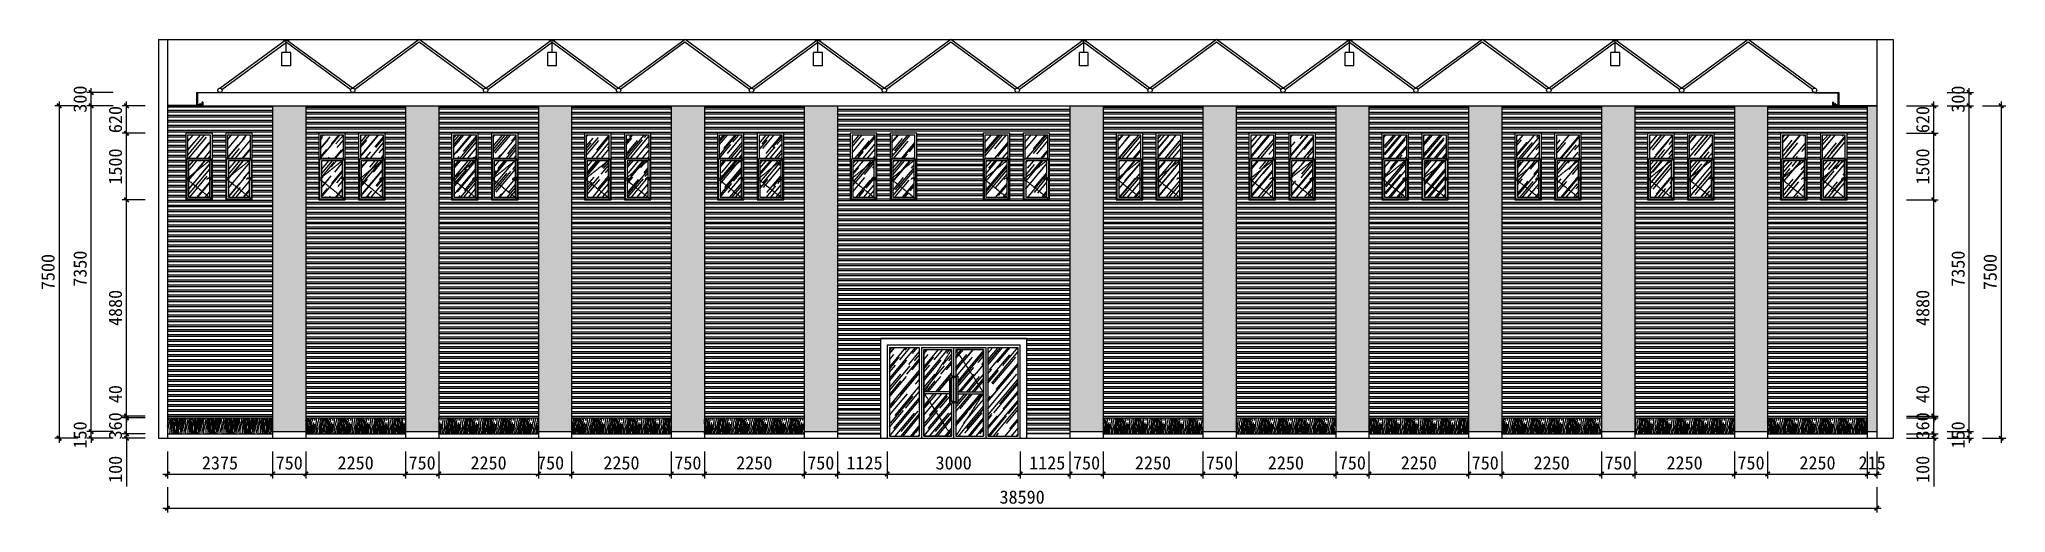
# Model space of a CAD drawing. Header units: millimetres. Extents: x -150677 to 588340, y -254013 to 149700.
# Drawn here: x 53311 to 97700, y -31432 to -20754 of the extents above; entities that cross this region are included whole.
import ezdxf

# ---------------------------------------------------------------- set-up
doc = ezdxf.new("R2010")
doc.units = ezdxf.units.MM
doc.header["$LTSCALE"] = 10
doc.header["$MEASUREMENT"] = 0
doc.linetypes.add('DASH', pattern=[0.35, 0.25, -0.1])
doc.linetypes.add('HIDDEN', pattern=[0.375, 0.25, -0.125])
for name, color, linetype in [('2-Ba顶面轮廓', 4, 'Continuous'), ('2-Da地拼', 4, 'Continuous'), ('9-ELa粗', 2, 'Continuous'), ('9-ELd细', 8, 'Continuous'), ('9-ELf填充', 251, 'Continuous'), ('ceiling-light', 2, 'Continuous'), ('E-Elevation(立面图层)', 134, 'Continuous'), ('HAT【填充】', 8, 'Continuous'), ('饰物', 46, 'Continuous')]:
    doc.layers.add(name, color=color, linetype=linetype)
doc.styles.get("Standard").update_dxf_attribs({"font": ''})
doc.styles.get('Standard').set_extended_font_data('SimSun')
doc.dimstyles.new('DIMN100', dxfattribs={"dimtxt": 300, "dimasz": 100, "dimexe": 100, "dimexo": 300, "dimgap": 100, "dimtad": 1, "dimdec": 0, "dimtxsty": 'Standard', "dimblk": 'ARCHTICK', "dimcen": 2.5, "dimdle": 100, "dimclrd": 8, "dimclre": 8, "dimclrt": 96, "dimadec": 0, "dimazin": 0, "dimtfac": 1, "dimtdec": 0, "dimtmove": 0, "dimatfit": 3, "dimldrblk": 'DOT', "dimfxl": 100, "dimarcsym": 0})
pattern_1 = [(50, (72501.75, -29704), (129.618, 465.617), [3000, -400, 1000, -200]), (50, (72767.75, -29604), (-332.325, 17.773), [600, -66, 1200, -150]), (50, (72601.75, -29534), (565.849, 882.82), [1600, -280, 800, -200])]
pattern_2 = [(50, (73276.25, -29704), (129.618, 465.617), [3000, -400, 1000, -200]), (50, (73542.25, -29604), (-332.325, 17.773), [600, -66, 1200, -150]), (50, (73376.25, -29534), (565.849, 882.82), [1600, -280, 800, -200])]

msp = doc.modelspace()

# ---------------------------------------------------------------- blocks, each defined once
blk = doc.blocks.new('A$C03C100C5')
at = {"color": 8, "linetype": 'HIDDEN', "ltscale": 0.001}
for p, q in [((2, 23, 0), (28, 23, 0)), ((15, 12, 0), (15, 34, 0))]:
    blk.add_line(p, q, dxfattribs=at)
at = {"ltscale": 0.2}
for p, q in [((5, 23, 0), (5, 11, 0)), ((25, 23, 0), (25, 11, 0))]:
    blk.add_line(p, q, dxfattribs=at)
at = {"ltscale": 0.2, "elevation": 0}
blk.add_lwpolyline([(30, 0), (30, 11), (0, 11), (0, 0)], close=True, dxfattribs=at)
at = {"ltscale": 0.2}
blk.add_circle((15, 23, 0), 7.88, dxfattribs=at)
blk.add_arc((15, 23, 0), 9.63, 356.8047, 183.1953, dxfattribs=at)
blk = doc.blocks.new('A$C68075832')
at = {"layer": 'E-Elevation(立面图层)', "ltscale": 200}
for p, q in [((0, 900), (-199, 900)), ((-199, 600), (-199, 900)), ((0, 600), (0, 900)), ((0, 600), (-199, 600))]:
    blk.add_line(p, q, dxfattribs=at)
at = {"layer": 'E-Elevation(立面图层)', "color": 251, "ltscale": 200}
for p, q in [((-172, 1200), (-32, 1200)), ((-172, 1180), (-172, 1200)), ((-32, 1180), (-172, 1180)), ((-102, 900), (-102, 1180)), ((-32, 1180), (-32, 1200))]:
    blk.add_line(p, q, dxfattribs=at)
blk = doc.blocks.new('A$C3D6C2CD6')
h = blk.add_hatch()
h.set_pattern_fill('木材', color=251, scale=50, style=0)
h.set_pattern_definition([(50, (40, 940), (129.62, 465.617), [3000, -400, 1000, -200]), (50, (306, 1040), (-332.33, 17.77), [600, -66, 1200, -150]), (50, (140, 1110), (565.85, 882.82), [1600, -280, 800, -200])])
h.paths.add_polyline_path([(40, 940), (560, 940), (560, 1460), (40, 1460)])
h = blk.add_hatch()
h.set_pattern_fill('木材', color=251, scale=50, style=0)
h.set_pattern_definition([(50, (60, 60), (129.618, 465.617), [3000, -400, 1000, -200]), (50, (326, 160), (-332.325, 17.77), [600, -66, 1200, -150]), (50, (160, 230), (565.85, 882.82), [1600, -280, 800, -200])])
h.paths.add_polyline_path([(60, 60), (540, 60), (540, 880), (60, 880)])
at = {"color": 8, "linetype": 'DASH'}
for points in [[(580, 920), (20, 470), (580, 20)], [(545, 485), (545, 502), (575, 502), (575, 442), (545, 442), (545, 466)]]:
    blk.add_lwpolyline(points, dxfattribs=at)
blk.add_lwpolyline([(543, 482, -0.472973), (570, 486, -1.045197), (547, 464, 0.471233), (471, 460, -0.474255), (543, 482, -0.303304)], format="xyb", dxfattribs=at)
at = {"layer": '2-Ba顶面轮廓'}
blk.add_lwpolyline([(0, 0), (600, 0), (600, 1500), (0, 1500)], close=True, dxfattribs=at)
at = {"layer": '9-ELd细'}
for points in [[(40, 940), (560, 940), (560, 1460), (40, 1460)], [(20, 20), (580, 20), (580, 920), (20, 920)], [(60, 60), (540, 60), (540, 880), (60, 880)]]:
    blk.add_lwpolyline(points, close=True, dxfattribs=at)
blk = doc.blocks.new('A$C16496DF1')
at = {"layer": '9-ELf填充'}
h = blk.add_hatch(dxfattribs=at)
h.set_pattern_fill('ANSI32', color=251, scale=300, angle=135, style=0)
h.set_pattern_definition([(180, (1326, 400), (-2e-14, -112.5), []), (180, (1288.5, 437.5), (-2e-14, -112.5), [])])
h.paths.add_polyline_path([(0, 7400), (-100, 7400), (-100, 400), (0, 400)])
h.paths.add_polyline_path([(2150, 7400), (2050, 7400), (2050, 400), (2150, 400)])
h.paths.add_polyline_path([(2050, 7400), (0, 7400), (0, 400), (2050, 400)])
h.paths.add_polyline_path([(1092, 5280), (1092, 6780), (1692, 6780), (1692, 5280)], flags=16)
h.paths.add_polyline_path([(792, 5280), (192, 5280), (192, 6780), (792, 6780)], flags=16)
at = {"layer": 'HAT【填充】'}
h = blk.add_hatch(dxfattribs=at)
h.set_pattern_fill('木纹', color=251, scale=20, angle=90, style=0)
h.set_pattern_definition([(90, (0, 0), (-408, 2e-14), [81.6, -122.4, 40.8, -163.2]), (90, (-10.2, 285.6), (-408, 2e-14), [81.6, -326.4]), (90, (-30.6, 244.8), (-408, 2e-14), [40.8, -367.2]), (90, (-40.8, 20.4), (-408, 2e-14), [20.4, -285.6, 20.4, -81.6]), (90, (-61.2, 163.2), (-408, 2e-14), [81.6, -122.4, 20.4, -183.6]), (90, (-71.4, 61.2), (-408, 2e-14), [61.2, -346.8]), (90, (-81.6, 163.2), (-408, 2e-14), [122.4, -285.6]), (90, (-91.8, 40.8), (-408, 2e-14), [81.6, -326.4]), (90, (-102, 204), (-408, 2e-14), [204, -204]), (90, (-122.4, 81.6), (-408, 2e-14), [40.8, -122.4, 81.6, -163.2]), (90, (-132.6, 367.2), (-408, 2e-14), [81.6, -326.4]), (90, (-142.8, 285.6), (-408, 2e-14), [40.8, -367.2]), (90, (-153, 204), (-408, 2e-14), [40.8, -367.2]), (90, (-163.2, 1e-14), (-408, 2e-14), [81.6, -326.4]), (90, (-173.4, 204), (-408, 2e-14), [81.6, -326.4]), (90, (-193.8, 204), (-408, 2e-14), [81.6, -81.6, 81.6, -163.2]), (90, (-214.2, 122.4), (-408, 2e-14), [40.8, -204, 81.6, -81.6]), (90, (-224.4, 204), (-408, 2e-14), [122.4, -285.6]), (90, (-244.8, 204), (-408, 2e-14), [81.6, -326.4]), (90, (-255, 40.8), (-408, 2e-14), [122.4, -163.2, 40.8, -81.6]), (90, (-275.4, 40.8), (-408, 2e-14), [204, -204]), (90, (-285.6, 285.6), (-408, 2e-14), [40.8, -367.2]), (90, (-295.8, 163.2), (-408, 2e-14), [81.6, -326.4]), (90, (-306, 81.6), (-408, 2e-14), [40.8, -163.2, 40.8, -163.2]), (90, (-316.2, 40.8), (-408, 2e-14), [40.8, -122.4, 81.6, -163.2]), (90, (-326.4, 122.4), (-408, 2e-14), [40.8, -204, 40.8, -122.4]), (90, (-336.6, 204), (-408, 2e-14), [122.4, -285.6]), (90, (-357, 40.8), (-408, 2e-14), [81.6, -326.4]), (90, (-367.2, 244.8), (-408, 2e-14), [40.8, -367.2]), (90, (-377.4, 326.4), (-408, 2e-14), [40.8, -367.2]), (104.036, (-30.6, 285.6), (-1e-06, 408), [42.024, -1640.203]), (104.036, (-122.4, 326.4), (-1e-06, 408), [42.024, -1640.203]), (104.0362, (-367.2, 285.6), (-1e-06, 408), [42.024, -1640.203]), (104.0362, (-214.2, 163.2), (-1e-06, 408), [42.024, -1640.203]), (104.0362, (-275.4, 244.8), (-1e-06, 408), [42.024, -1640.203]), (104.0362, (-244.8, 285.6), (-1e-06, 408), [42.024, -1640.203]), (104.0362, (-316.2, 81.6), (-1e-06, 408), [42.024, -1640.203]), (104.0362, (-295.8, 244.8), (-1e-06, 408), [42.024, -1640.203]), (104.036, (-142.8, 326.4), (-1e-06, 408), [84.05, -1598.18]), (104.0362, (-173.4, 285.6), (-1e-06, 408), [84.05, -1598.18]), (104.0362, (-193.8, 285.6), (-1e-06, 408), [84.05, -1598.18]), (255.964, (-61.2, 163.2), (-1e-08, -408), [42.024, -84.048, 42.024, -1514.13]), (255.964, (-122.4, 81.6), (-1e-08, -408), [42.024, -1640.203]), (255.9638, (-306, 81.6), (-1e-08, -408), [84.05, -1598.18]), (284.036, (-10.2, 285.6), (1e-06, -408), [42.024, -1640.203]), (75.964, (-10.2, 367.2), (1e-08, 408), [42.024, -1640.203]), (75.964, (-153, 244.8), (1e-08, 408), [42.024, -1640.203]), (75.9638, (-224.4, 326.4), (1e-08, 408), [42.024, -1640.203]), (75.9638, (-255, 163.2), (1e-08, 408), [42.024, -1640.203]), (75.9638, (-306, 122.4), (1e-08, 408), [42.024, -1640.203]), (75.9638, (-326.4, 163.2), (1e-08, 408), [42.024, -1640.203]), (75.9638, (-255, 163.2), (1e-08, 408), [42.024, -1640.203]), (75.9638, (-316.2, 285.6), (1e-08, 408), [168.096, -1514.13]), (75.964, (-40.8, 40.8), (1e-08, 408), [168.096, -1514.13]), (75.964, (-71.4, 81.6), (1e-08, 408), [168.096, -1514.13]), (75.964, (-91.8, 122.4), (1e-08, 408), [42.024, -84.048, 84.048, -1472.107]), (75.964, (-122.4, 122.4), (1e-08, 408), [84.048, -84.048, 84.048, -1430.083]), (75.9638, (-163.2, 81.6), (1e-08, 408), [168.096, -1514.13]), (75.9638, (-193.8, 40.8), (1e-08, 408), [168.096, -1514.13]), (75.9638, (-214.2, 40.8), (1e-08, 408), [168.096, -1514.13]), (75.9638, (-336.6, 326.4), (1e-08, 408), [42.024, -1640.203]), (75.9638, (-377.4, 367.2), (-8e-05, 408), [84.048, -1598.18]), (75.9638, (-357, 122.4), (-8e-05, 408), [84.048, -1598.18]), (75.964, (5e-15, 81.6), (-7e-06, 408), [168.096, -1514.13]), (75.9638, (-285.6, 326.4), (-7e-06, 408), [126.07, -1556.155]), (75.9638, (-255, 367.2), (-7e-06, 408), [252.144, -1430.083])])
h.paths.add_polyline_path([(2150, 360), (2050, 360), (2050, 0), (2150, 0)])
h.paths.add_polyline_path([(0, 360), (-100, 360), (-100, 0), (0, 0)])
h.paths.add_polyline_path([(2050, 360), (0, 360), (0, 0), (2050, 0)])
at = {"layer": '2-Da地拼'}
for p, q in [((-100, 400), (2150, 400)), ((-100, 360), (2150, 360)), ((-100, 0), (2150, 0))]:
    blk.add_line(p, q, dxfattribs=at)
blk = doc.blocks.new('A$C26E901EB')
at = {"layer": '9-ELf填充'}
h = blk.add_hatch(dxfattribs=at)
h.set_pattern_fill('木纹02', color=256, scale=100, angle=90, style=0)
h.set_pattern_definition([(90, (77426.86, -29654), (-400, 2e-14), [80, -120, 40, -160]), (90, (77416.86, -29374), (-400, 2e-14), [80, -320]), (90, (77396.86, -29414), (-400, 2e-14), [40, -360]), (90, (77386.86, -29634), (-400, 2e-14), [20, -280, 20, -80]), (90, (77366.86, -29494), (-400, 2e-14), [80, -120, 20, -180]), (90, (77356.86, -29594), (-400, 2e-14), [60, -340]), (90, (77346.86, -29494), (-400, 2e-14), [120, -280]), (90, (77336.86, -29614), (-400, 2e-14), [80, -320]), (90, (77326.86, -29454), (-400, 2e-14), [200, -200]), (90, (77306.86, -29574), (-400, 2e-14), [40, -120, 80, -160]), (90, (77296.86, -29294), (-400, 2e-14), [80, -320]), (90, (77286.86, -29374), (-400, 2e-14), [40, -360]), (90, (77276.86, -29454), (-400, 2e-14), [40, -360]), (90, (77266.86, -29654), (-400, 2e-14), [80, -320]), (90, (77256.86, -29454), (-400, 2e-14), [80, -320]), (90, (77236.86, -29454), (-400, 2e-14), [80, -80, 80, -160]), (90, (77216.86, -29534), (-400, 2e-14), [40, -200, 80, -80]), (90, (77206.86, -29454), (-400, 2e-14), [120, -280]), (90, (77186.86, -29454), (-400, 2e-14), [80, -320]), (90, (77176.86, -29614), (-400, 2e-14), [120, -160, 40, -80]), (90, (77156.86, -29614), (-400, 2e-14), [200, -200]), (90, (77146.86, -29374), (-400, 2e-14), [40, -360]), (90, (77136.86, -29494), (-400, 2e-14), [80, -320]), (90, (77126.86, -29574), (-400, 2e-14), [40, -160, 40, -160]), (90, (77116.86, -29614), (-400, 2e-14), [40, -120, 80, -160]), (90, (77106.86, -29534), (-400, 2e-14), [40, -200, 40, -120]), (90, (77096.86, -29454), (-400, 2e-14), [120, -280]), (90, (77076.86, -29614), (-400, 2e-14), [80, -320]), (90, (77066.86, -29414), (-400, 2e-14), [40, -360]), (90, (77056.86, -29334), (-400, 2e-14), [40, -360]), (104.03624, (77396.86, -29374), (1e-08, 400), [41.2, -1608.0422]), (104.03624, (77306.86, -29334), (1e-08, 400), [41.2, -1608.0422]), (104.03624, (77066.86, -29374), (1e-08, 400), [41.2, -1608.0422]), (104.03624, (77216.86, -29494), (1e-08, 400), [41.2, -1608.0422]), (104.03624, (77156.86, -29414), (1e-08, 400), [41.2, -1608.0422]), (104.03624, (77186.86, -29374), (1e-08, 400), [41.2, -1608.0422]), (104.03624, (77116.86, -29574), (1e-08, 400), [41.2, -1608.0422]), (104.03624, (77136.86, -29414), (1e-08, 400), [41.2, -1608.0422]), (104.03624, (77286.86, -29334), (1e-08, 400), [82.4, -1566.8422]), (104.03624, (77256.86, -29374), (1e-08, 400), [82.4, -1566.8422]), (104.03624, (77236.86, -29374), (1e-08, 400), [82.4, -1566.8422]), (255.96376, (77366.86, -29494), (1e-08, -400), [41.2, -82.4, 41.2, -1484.4422]), (255.96376, (77306.86, -29574), (1e-08, -400), [41.2, -1608.0422]), (255.96376, (77126.86, -29574), (1e-08, -400), [82.4, -1566.8422]), (284.03624, (77416.86, -29374), (-1e-08, -400), [41.2, -1608.0422]), (75.96376, (77416.86, -29294), (-1e-08, 400), [41.2, -1608.0422]), (75.96376, (77276.86, -29414), (-1e-08, 400), [41.2, -1608.0422]), (75.96376, (77206.86, -29334), (-1e-08, 400), [41.2, -1608.0422]), (75.96376, (77176.86, -29494), (-1e-08, 400), [41.2, -1608.0422]), (75.96376, (77126.86, -29534), (-1e-08, 400), [41.2, -1608.0422]), (75.96376, (77106.86, -29494), (-1e-08, 400), [41.2, -1608.0422]), (75.96376, (77176.86, -29494), (-1e-08, 400), [41.2, -1608.0422]), (75.96376, (77116.86, -29374), (-1e-08, 400), [164.8, -1484.4422]), (75.96376, (77386.86, -29614), (-1e-08, 400), [164.8, -1484.4422]), (75.96376, (77356.86, -29574), (-1e-08, 400), [164.8, -1484.4422]), (75.96376, (77336.86, -29534), (-1e-08, 400), [41.2, -82.4, 82.4, -1443.2422]), (75.96376, (77306.86, -29534), (-1e-08, 400), [82.4, -82.4, 82.4, -1402.0422]), (75.96376, (77266.86, -29574), (-1e-08, 400), [164.8, -1484.4422]), (75.96376, (77236.86, -29614), (-1e-08, 400), [164.8, -1484.4422]), (75.96376, (77216.86, -29614), (-1e-08, 400), [164.8, -1484.4422]), (75.96376, (77096.86, -29334), (-1e-08, 400), [41.2, -1608.0422]), (75.96377, (77056.86, -29294), (-8e-05, 400), [82.4, -1566.8422]), (75.96377, (77076.86, -29534), (-8e-05, 400), [82.4, -1566.8422]), (75.96376, (77426.86, -29574), (-7e-06, 400), [164.8, -1484.4422]), (75.96376, (77146.86, -29334), (-7e-06, 400), [123.6, -1525.6422]), (75.96376, (77176.86, -29294), (-7e-06, 400), [247.2, -1402.0422])])
h.paths.add_polyline_path([(750, 0), (750, 7350), (0, 7350), (0, 0)])
at = {"layer": '2-Da地拼'}
blk.add_line((0, 0), (750, 0), dxfattribs=at)
blk = doc.blocks.new('_ArchTick')
at = {"color": 0, "linetype": 'ByBlock', "const_width": 0.4}
blk.add_lwpolyline([(-0.5, -0.5), (0.5, 0.5)], dxfattribs=at)
blk = doc.blocks.new('*D1206')
at = {"layer": '2-Ba顶面轮廓', "color": 8, "lineweight": -2, "transparency": 16777216}
for p, q in [((56202, -30054), (56202, -30661)), ((58577, -30054), (58577, -30661)), ((56102, -30561), (58677, -30561))]:
    blk.add_line(p, q, dxfattribs=at)
at = {"layer": 'Defpoints', "color": 0, "transparency": 16777216}
for p in [(56202, -29754), (58577, -29754), (58577, -30561)]:
    blk.add_point(p, dxfattribs=at)
at = {"layer": '2-Ba顶面轮廓', "color": 8, "lineweight": -2, "transparency": 16777216, "xscale": 100, "yscale": 100, "zscale": 100, "rotation": 180}
blk.add_blockref('_ArchTick', (56202, -30561), dxfattribs=at)
at = {"layer": '2-Ba顶面轮廓', "color": 8, "lineweight": -2, "transparency": 16777216, "xscale": 100, "yscale": 100, "zscale": 100}
blk.add_blockref('_ArchTick', (58577, -30561), dxfattribs=at)
at = {"layer": '2-Ba顶面轮廓', "color": 96, "transparency": 16777216, "insert": (57389, -30311), "char_height": 300, "attachment_point": 5}
blk.add_mtext('2375', dxfattribs=at)
blk = doc.blocks.new('_DOT')
at = {"color": 0, "linetype": 'ByBlock'}
blk.add_line((-0.35, 0), (-1, 0), dxfattribs=at)
at = {"color": 0, "linetype": 'ByBlock', "const_width": 0.35}
blk.add_lwpolyline([(-0.175, 0, 1), (0.175, 0, 1)], format="xyb", close=True, dxfattribs=at)
blk = doc.blocks.new('*D1207')
at = {"layer": '2-Ba顶面轮廓', "color": 8, "lineweight": -2, "transparency": 16777216}
for p, q in [((58577, -30054), (58577, -30661)), ((59327, -30054), (59327, -30661)), ((58477, -30561), (59427, -30561))]:
    blk.add_line(p, q, dxfattribs=at)
at = {"layer": 'Defpoints', "color": 0, "transparency": 16777216}
for p in [(58577, -29754), (59327, -29754), (59327, -30561)]:
    blk.add_point(p, dxfattribs=at)
at = {"layer": '2-Ba顶面轮廓', "color": 8, "lineweight": -2, "transparency": 16777216, "xscale": 100, "yscale": 100, "zscale": 100, "rotation": 180}
blk.add_blockref('_ArchTick', (58577, -30561), dxfattribs=at)
at = {"layer": '2-Ba顶面轮廓', "color": 8, "lineweight": -2, "transparency": 16777216, "xscale": 100, "yscale": 100, "zscale": 100}
blk.add_blockref('_ArchTick', (59327, -30561), dxfattribs=at)
at = {"layer": '2-Ba顶面轮廓', "color": 96, "transparency": 16777216, "insert": (58952, -30311), "char_height": 300, "attachment_point": 5}
blk.add_mtext('750', dxfattribs=at)
blk = doc.blocks.new('*D1208')
at = {"layer": '2-Ba顶面轮廓', "color": 8, "lineweight": -2, "transparency": 16777216}
for p, q in [((59327, -30054), (59327, -30661)), ((61577, -30054), (61577, -30661)), ((59227, -30561), (61677, -30561))]:
    blk.add_line(p, q, dxfattribs=at)
at = {"layer": 'Defpoints', "color": 0, "transparency": 16777216}
for p in [(59327, -29754), (61577, -29754), (61577, -30561)]:
    blk.add_point(p, dxfattribs=at)
at = {"layer": '2-Ba顶面轮廓', "color": 8, "lineweight": -2, "transparency": 16777216, "xscale": 100, "yscale": 100, "zscale": 100, "rotation": 180}
blk.add_blockref('_ArchTick', (59327, -30561), dxfattribs=at)
at = {"layer": '2-Ba顶面轮廓', "color": 8, "lineweight": -2, "transparency": 16777216, "xscale": 100, "yscale": 100, "zscale": 100}
blk.add_blockref('_ArchTick', (61577, -30561), dxfattribs=at)
at = {"layer": '2-Ba顶面轮廓', "color": 96, "transparency": 16777216, "insert": (60452, -30311), "char_height": 300, "attachment_point": 5}
blk.add_mtext('2250', dxfattribs=at)
blk = doc.blocks.new('*D1209')
at = {"layer": '2-Ba顶面轮廓', "color": 8, "lineweight": -2, "transparency": 16777216}
for p, q in [((61577, -30054), (61577, -30661)), ((62327, -30054), (62327, -30661)), ((61477, -30561), (62427, -30561))]:
    blk.add_line(p, q, dxfattribs=at)
at = {"layer": 'Defpoints', "color": 0, "transparency": 16777216}
for p in [(61577, -29754), (62327, -29754), (62327, -30561)]:
    blk.add_point(p, dxfattribs=at)
at = {"layer": '2-Ba顶面轮廓', "color": 8, "lineweight": -2, "transparency": 16777216, "xscale": 100, "yscale": 100, "zscale": 100, "rotation": 180}
blk.add_blockref('_ArchTick', (61577, -30561), dxfattribs=at)
at = {"layer": '2-Ba顶面轮廓', "color": 8, "lineweight": -2, "transparency": 16777216, "xscale": 100, "yscale": 100, "zscale": 100}
blk.add_blockref('_ArchTick', (62327, -30561), dxfattribs=at)
at = {"layer": '2-Ba顶面轮廓', "color": 96, "transparency": 16777216, "insert": (61952, -30311), "char_height": 300, "attachment_point": 5}
blk.add_mtext('750', dxfattribs=at)
blk = doc.blocks.new('*D1210')
at = {"layer": '2-Ba顶面轮廓', "color": 8, "lineweight": -2, "transparency": 16777216}
for p, q in [((62327, -30054), (62327, -30661)), ((64577, -30054), (64577, -30661)), ((62227, -30561), (64677, -30561))]:
    blk.add_line(p, q, dxfattribs=at)
at = {"layer": 'Defpoints', "color": 0, "transparency": 16777216}
for p in [(62327, -29754), (64577, -29754), (64577, -30561)]:
    blk.add_point(p, dxfattribs=at)
at = {"layer": '2-Ba顶面轮廓', "color": 8, "lineweight": -2, "transparency": 16777216, "xscale": 100, "yscale": 100, "zscale": 100, "rotation": 180}
blk.add_blockref('_ArchTick', (62327, -30561), dxfattribs=at)
at = {"layer": '2-Ba顶面轮廓', "color": 8, "lineweight": -2, "transparency": 16777216, "xscale": 100, "yscale": 100, "zscale": 100}
blk.add_blockref('_ArchTick', (64577, -30561), dxfattribs=at)
at = {"layer": '2-Ba顶面轮廓', "color": 96, "transparency": 16777216, "insert": (63452, -30311), "char_height": 300, "attachment_point": 5}
blk.add_mtext('2250', dxfattribs=at)
blk = doc.blocks.new('*D1211')
at = {"layer": '2-Ba顶面轮廓', "color": 8, "lineweight": -2, "transparency": 16777216}
for p, q in [((64577, -30054), (64577, -30661)), ((65327, -30054), (65327, -30661)), ((64477, -30561), (65427, -30561))]:
    blk.add_line(p, q, dxfattribs=at)
at = {"layer": 'Defpoints', "color": 0, "transparency": 16777216}
for p in [(64577, -29754), (65327, -29754), (65327, -30561)]:
    blk.add_point(p, dxfattribs=at)
at = {"layer": '2-Ba顶面轮廓', "color": 8, "lineweight": -2, "transparency": 16777216, "xscale": 100, "yscale": 100, "zscale": 100, "rotation": 180}
blk.add_blockref('_ArchTick', (64577, -30561), dxfattribs=at)
at = {"layer": '2-Ba顶面轮廓', "color": 8, "lineweight": -2, "transparency": 16777216, "xscale": 100, "yscale": 100, "zscale": 100}
blk.add_blockref('_ArchTick', (65327, -30561), dxfattribs=at)
at = {"layer": '2-Ba顶面轮廓', "color": 96, "transparency": 16777216, "insert": (64852, -30311), "char_height": 300, "attachment_point": 5}
blk.add_mtext('750', dxfattribs=at)
blk = doc.blocks.new('*D1212')
at = {"layer": '2-Ba顶面轮廓', "color": 8, "lineweight": -2, "transparency": 16777216}
for p, q in [((65326.85917, -30054), (65326.85917, -30661)), ((67576.85917, -30054), (67576.85917, -30661)), ((65226.85917, -30561), (67676.85917, -30561))]:
    blk.add_line(p, q, dxfattribs=at)
at = {"layer": 'Defpoints', "color": 0, "transparency": 16777216}
for p in [(65326.85917, -29754), (67576.85917, -29754), (67576.85917, -30561)]:
    blk.add_point(p, dxfattribs=at)
at = {"layer": '2-Ba顶面轮廓', "color": 8, "lineweight": -2, "transparency": 16777216, "xscale": 100, "yscale": 100, "zscale": 100, "rotation": 180}
blk.add_blockref('_ArchTick', (65326.85917, -30561), dxfattribs=at)
at = {"layer": '2-Ba顶面轮廓', "color": 8, "lineweight": -2, "transparency": 16777216, "xscale": 100, "yscale": 100, "zscale": 100}
blk.add_blockref('_ArchTick', (67576.85917, -30561), dxfattribs=at)
at = {"layer": '2-Ba顶面轮廓', "color": 96, "transparency": 16777216, "insert": (66451.85917, -30311), "char_height": 300, "attachment_point": 5}
blk.add_mtext('2250', dxfattribs=at)
blk = doc.blocks.new('*D1213')
at = {"layer": '2-Ba顶面轮廓', "color": 8, "lineweight": -2, "transparency": 16777216}
for p, q in [((67576.85917, -30054), (67576.85917, -30661)), ((68326.85917, -30054), (68326.85917, -30661)), ((67476.85917, -30561), (68426.85917, -30561))]:
    blk.add_line(p, q, dxfattribs=at)
at = {"layer": 'Defpoints', "color": 0, "transparency": 16777216}
for p in [(67576.85917, -29754), (68326.85917, -29754), (68326.85917, -30561)]:
    blk.add_point(p, dxfattribs=at)
at = {"layer": '2-Ba顶面轮廓', "color": 8, "lineweight": -2, "transparency": 16777216, "xscale": 100, "yscale": 100, "zscale": 100, "rotation": 180}
blk.add_blockref('_ArchTick', (67576.85917, -30561), dxfattribs=at)
at = {"layer": '2-Ba顶面轮廓', "color": 8, "lineweight": -2, "transparency": 16777216, "xscale": 100, "yscale": 100, "zscale": 100}
blk.add_blockref('_ArchTick', (68326.85917, -30561), dxfattribs=at)
at = {"layer": '2-Ba顶面轮廓', "color": 96, "transparency": 16777216, "insert": (67951.85917, -30311), "char_height": 300, "attachment_point": 5}
blk.add_mtext('750', dxfattribs=at)
blk = doc.blocks.new('*D1214')
at = {"layer": '2-Ba顶面轮廓', "color": 8, "lineweight": -2, "transparency": 16777216}
for p, q in [((68326.85917, -30054), (68326.85917, -30661)), ((70576.85917, -30054), (70576.85917, -30661)), ((68226.85917, -30561), (70676.85917, -30561))]:
    blk.add_line(p, q, dxfattribs=at)
at = {"layer": 'Defpoints', "color": 0, "transparency": 16777216}
for p in [(68326.85917, -29754), (70576.85917, -29754), (70576.85917, -30561)]:
    blk.add_point(p, dxfattribs=at)
at = {"layer": '2-Ba顶面轮廓', "color": 8, "lineweight": -2, "transparency": 16777216, "xscale": 100, "yscale": 100, "zscale": 100, "rotation": 180}
blk.add_blockref('_ArchTick', (68326.85917, -30561), dxfattribs=at)
at = {"layer": '2-Ba顶面轮廓', "color": 8, "lineweight": -2, "transparency": 16777216, "xscale": 100, "yscale": 100, "zscale": 100}
blk.add_blockref('_ArchTick', (70576.85917, -30561), dxfattribs=at)
at = {"layer": '2-Ba顶面轮廓', "color": 96, "transparency": 16777216, "insert": (69451.85917, -30311), "char_height": 300, "attachment_point": 5}
blk.add_mtext('2250', dxfattribs=at)
blk = doc.blocks.new('*D1215')
at = {"layer": '2-Ba顶面轮廓', "color": 8, "lineweight": -2, "transparency": 16777216}
for p, q in [((70576.85917, -30054), (70576.85917, -30661)), ((71326.85917, -30054), (71326.85917, -30661)), ((70476.85917, -30561), (71426.85917, -30561))]:
    blk.add_line(p, q, dxfattribs=at)
at = {"layer": 'Defpoints', "color": 0, "transparency": 16777216}
for p in [(70576.85917, -29754), (71326.85917, -29754), (71326.85917, -30561)]:
    blk.add_point(p, dxfattribs=at)
at = {"layer": '2-Ba顶面轮廓', "color": 8, "lineweight": -2, "transparency": 16777216, "xscale": 100, "yscale": 100, "zscale": 100, "rotation": 180}
blk.add_blockref('_ArchTick', (70576.85917, -30561), dxfattribs=at)
at = {"layer": '2-Ba顶面轮廓', "color": 8, "lineweight": -2, "transparency": 16777216, "xscale": 100, "yscale": 100, "zscale": 100}
blk.add_blockref('_ArchTick', (71326.85917, -30561), dxfattribs=at)
at = {"layer": '2-Ba顶面轮廓', "color": 96, "transparency": 16777216, "insert": (70951.85917, -30311), "char_height": 300, "attachment_point": 5}
blk.add_mtext('750', dxfattribs=at)
blk = doc.blocks.new('*D1216')
at = {"layer": '2-Ba顶面轮廓', "color": 8, "lineweight": -2, "transparency": 16777216}
for p, q in [((71327, -30054), (71327, -30661)), ((72452, -30054), (72452, -30661)), ((71227, -30561), (72552, -30561))]:
    blk.add_line(p, q, dxfattribs=at)
at = {"layer": 'Defpoints', "color": 0, "transparency": 16777216}
for p in [(71327, -29754), (72452, -29754), (72452, -30561)]:
    blk.add_point(p, dxfattribs=at)
at = {"layer": '2-Ba顶面轮廓', "color": 8, "lineweight": -2, "transparency": 16777216, "xscale": 100, "yscale": 100, "zscale": 100, "rotation": 180}
blk.add_blockref('_ArchTick', (71327, -30561), dxfattribs=at)
at = {"layer": '2-Ba顶面轮廓', "color": 8, "lineweight": -2, "transparency": 16777216, "xscale": 100, "yscale": 100, "zscale": 100}
blk.add_blockref('_ArchTick', (72452, -30561), dxfattribs=at)
at = {"layer": '2-Ba顶面轮廓', "color": 96, "transparency": 16777216, "insert": (71940, -30311), "char_height": 300, "attachment_point": 5}
blk.add_mtext('1125', dxfattribs=at)
blk = doc.blocks.new('*D1217')
at = {"layer": '2-Ba顶面轮廓', "color": 8, "lineweight": -2, "transparency": 16777216}
for p, q in [((72452, -30054), (72452, -30661)), ((75452, -30054), (75452, -30661)), ((72352, -30561), (75552, -30561))]:
    blk.add_line(p, q, dxfattribs=at)
at = {"layer": 'Defpoints', "color": 0, "transparency": 16777216}
for p in [(72452, -29754), (75452, -29754), (75452, -30561)]:
    blk.add_point(p, dxfattribs=at)
at = {"layer": '2-Ba顶面轮廓', "color": 8, "lineweight": -2, "transparency": 16777216, "xscale": 100, "yscale": 100, "zscale": 100, "rotation": 180}
blk.add_blockref('_ArchTick', (72452, -30561), dxfattribs=at)
at = {"layer": '2-Ba顶面轮廓', "color": 8, "lineweight": -2, "transparency": 16777216, "xscale": 100, "yscale": 100, "zscale": 100}
blk.add_blockref('_ArchTick', (75452, -30561), dxfattribs=at)
at = {"layer": '2-Ba顶面轮廓', "color": 96, "transparency": 16777216, "insert": (73952, -30311), "char_height": 300, "attachment_point": 5}
blk.add_mtext('3000', dxfattribs=at)
blk = doc.blocks.new('*D1218')
at = {"layer": '2-Ba顶面轮廓', "color": 8, "lineweight": -2, "transparency": 16777216}
for p, q in [((75452, -30054), (75452, -30661)), ((76577, -30054), (76577, -30661)), ((75352, -30561), (76677, -30561))]:
    blk.add_line(p, q, dxfattribs=at)
at = {"layer": 'Defpoints', "color": 0, "transparency": 16777216}
for p in [(75452, -29754), (76577, -29754), (76577, -30561)]:
    blk.add_point(p, dxfattribs=at)
at = {"layer": '2-Ba顶面轮廓', "color": 8, "lineweight": -2, "transparency": 16777216, "xscale": 100, "yscale": 100, "zscale": 100, "rotation": 180}
blk.add_blockref('_ArchTick', (75452, -30561), dxfattribs=at)
at = {"layer": '2-Ba顶面轮廓', "color": 8, "lineweight": -2, "transparency": 16777216, "xscale": 100, "yscale": 100, "zscale": 100}
blk.add_blockref('_ArchTick', (76577, -30561), dxfattribs=at)
at = {"layer": '2-Ba顶面轮廓', "color": 96, "transparency": 16777216, "insert": (76064, -30311), "char_height": 300, "attachment_point": 5}
blk.add_mtext('1125', dxfattribs=at)
blk = doc.blocks.new('*D1219')
at = {"layer": '2-Ba顶面轮廓', "color": 8, "lineweight": -2, "transparency": 16777216}
for p, q in [((76576.85917, -30054), (76576.85917, -30661)), ((77326.85917, -30054), (77326.85917, -30661)), ((76476.85917, -30561), (77426.85917, -30561))]:
    blk.add_line(p, q, dxfattribs=at)
at = {"layer": 'Defpoints', "color": 0, "transparency": 16777216}
for p in [(76576.85917, -29754), (77326.85917, -29754), (77326.85917, -30561)]:
    blk.add_point(p, dxfattribs=at)
at = {"layer": '2-Ba顶面轮廓', "color": 8, "lineweight": -2, "transparency": 16777216, "xscale": 100, "yscale": 100, "zscale": 100}
for p, rotation in [((76576.85917, -30561), 179.9999999999998), ((77326.85917, -30561), 359.9999999999998)]:
    blk.add_blockref('_ArchTick', p, dxfattribs=dict(at, rotation=rotation))
at = {"layer": '2-Ba顶面轮廓', "color": 96, "transparency": 16777216, "insert": (76951.85917, -30311), "char_height": 300, "attachment_point": 5}
blk.add_mtext('750', dxfattribs=at)
blk = doc.blocks.new('*D1220')
at = {"layer": '2-Ba顶面轮廓', "color": 8, "lineweight": -2, "transparency": 16777216}
for p, q in [((77326.85917, -30054), (77326.85917, -30661)), ((79576.85917, -30054), (79576.85917, -30661)), ((77226.85917, -30561), (79676.85917, -30561))]:
    blk.add_line(p, q, dxfattribs=at)
at = {"layer": 'Defpoints', "color": 0, "transparency": 16777216}
for p in [(77326.85917, -29754), (79576.85917, -29754), (79576.85917, -30561)]:
    blk.add_point(p, dxfattribs=at)
at = {"layer": '2-Ba顶面轮廓', "color": 8, "lineweight": -2, "transparency": 16777216, "xscale": 100, "yscale": 100, "zscale": 100}
for p, rotation in [((77326.85917, -30561), 179.9999999999998), ((79576.85917, -30561), 359.9999999999998)]:
    blk.add_blockref('_ArchTick', p, dxfattribs=dict(at, rotation=rotation))
at = {"layer": '2-Ba顶面轮廓', "color": 96, "transparency": 16777216, "insert": (78451.85917, -30311), "char_height": 300, "attachment_point": 5}
blk.add_mtext('2250', dxfattribs=at)
blk = doc.blocks.new('*D1221')
at = {"layer": '2-Ba顶面轮廓', "color": 8, "lineweight": -2, "transparency": 16777216}
for p, q in [((79576.85917, -30054), (79576.85917, -30661)), ((80326.85917, -30054), (80326.85917, -30661)), ((79476.85917, -30561), (80426.85917, -30561))]:
    blk.add_line(p, q, dxfattribs=at)
at = {"layer": 'Defpoints', "color": 0, "transparency": 16777216}
for p in [(79576.85917, -29754), (80326.85917, -29754), (80326.85917, -30561)]:
    blk.add_point(p, dxfattribs=at)
at = {"layer": '2-Ba顶面轮廓', "color": 8, "lineweight": -2, "transparency": 16777216, "xscale": 100, "yscale": 100, "zscale": 100}
for p, rotation in [((79576.85917, -30561), 179.9999999999998), ((80326.85917, -30561), 359.9999999999998)]:
    blk.add_blockref('_ArchTick', p, dxfattribs=dict(at, rotation=rotation))
at = {"layer": '2-Ba顶面轮廓', "color": 96, "transparency": 16777216, "insert": (79951.85917, -30311), "char_height": 300, "attachment_point": 5}
blk.add_mtext('750', dxfattribs=at)
blk = doc.blocks.new('*D1222')
at = {"layer": '2-Ba顶面轮廓', "color": 8, "lineweight": -2, "transparency": 16777216}
for p, q in [((80326.85917, -30054), (80326.85917, -30661)), ((82576.85917, -30054), (82576.85917, -30661)), ((80226.85917, -30561), (82676.85917, -30561))]:
    blk.add_line(p, q, dxfattribs=at)
at = {"layer": 'Defpoints', "color": 0, "transparency": 16777216}
for p in [(80326.85917, -29754), (82576.85917, -29754), (82576.85917, -30561)]:
    blk.add_point(p, dxfattribs=at)
at = {"layer": '2-Ba顶面轮廓', "color": 8, "lineweight": -2, "transparency": 16777216, "xscale": 100, "yscale": 100, "zscale": 100}
for p, rotation in [((80326.85917, -30561), 179.9999999999998), ((82576.85917, -30561), 359.9999999999998)]:
    blk.add_blockref('_ArchTick', p, dxfattribs=dict(at, rotation=rotation))
at = {"layer": '2-Ba顶面轮廓', "color": 96, "transparency": 16777216, "insert": (81451.85917, -30311), "char_height": 300, "attachment_point": 5}
blk.add_mtext('2250', dxfattribs=at)
blk = doc.blocks.new('*D1223')
at = {"layer": '2-Ba顶面轮廓', "color": 8, "lineweight": -2, "transparency": 16777216}
for p, q in [((82576.85917, -30054), (82576.85917, -30661)), ((83326.85917, -30054), (83326.85917, -30661)), ((82476.85917, -30561), (83426.85917, -30561))]:
    blk.add_line(p, q, dxfattribs=at)
at = {"layer": 'Defpoints', "color": 0, "transparency": 16777216}
for p in [(82576.85917, -29754), (83326.85917, -29754), (83326.85917, -30561)]:
    blk.add_point(p, dxfattribs=at)
at = {"layer": '2-Ba顶面轮廓', "color": 8, "lineweight": -2, "transparency": 16777216, "xscale": 100, "yscale": 100, "zscale": 100}
for p, rotation in [((82576.85917, -30561), 179.9999999999998), ((83326.85917, -30561), 359.9999999999998)]:
    blk.add_blockref('_ArchTick', p, dxfattribs=dict(at, rotation=rotation))
at = {"layer": '2-Ba顶面轮廓', "color": 96, "transparency": 16777216, "insert": (82951.85917, -30311), "char_height": 300, "attachment_point": 5}
blk.add_mtext('750', dxfattribs=at)
blk = doc.blocks.new('*D1224')
at = {"layer": '2-Ba顶面轮廓', "color": 8, "lineweight": -2, "transparency": 16777216}
for p, q in [((83326.85917, -30054), (83326.85917, -30661)), ((85576.85917, -30054), (85576.85917, -30661)), ((83226.85917, -30561), (85676.85917, -30561))]:
    blk.add_line(p, q, dxfattribs=at)
at = {"layer": 'Defpoints', "color": 0, "transparency": 16777216}
for p in [(83326.85917, -29754), (85576.85917, -29754), (85576.85917, -30561)]:
    blk.add_point(p, dxfattribs=at)
at = {"layer": '2-Ba顶面轮廓', "color": 8, "lineweight": -2, "transparency": 16777216, "xscale": 100, "yscale": 100, "zscale": 100}
for p, rotation in [((83326.85917, -30561), 179.9999999999998), ((85576.85917, -30561), 359.9999999999998)]:
    blk.add_blockref('_ArchTick', p, dxfattribs=dict(at, rotation=rotation))
at = {"layer": '2-Ba顶面轮廓', "color": 96, "transparency": 16777216, "insert": (84451.85917, -30311), "char_height": 300, "attachment_point": 5}
blk.add_mtext('2250', dxfattribs=at)
blk = doc.blocks.new('*D1225')
at = {"layer": '2-Ba顶面轮廓', "color": 8, "lineweight": -2, "transparency": 16777216}
for p, q in [((85576.85917, -30054), (85576.85917, -30661)), ((86326.85917, -30054), (86326.85917, -30661)), ((85476.85917, -30561), (86426.85917, -30561))]:
    blk.add_line(p, q, dxfattribs=at)
at = {"layer": 'Defpoints', "color": 0, "transparency": 16777216}
for p in [(85576.85917, -29754), (86326.85917, -29754), (86326.85917, -30561)]:
    blk.add_point(p, dxfattribs=at)
at = {"layer": '2-Ba顶面轮廓', "color": 8, "lineweight": -2, "transparency": 16777216, "xscale": 100, "yscale": 100, "zscale": 100}
for p, rotation in [((85576.85917, -30561), 179.9999999999998), ((86326.85917, -30561), 359.9999999999998)]:
    blk.add_blockref('_ArchTick', p, dxfattribs=dict(at, rotation=rotation))
at = {"layer": '2-Ba顶面轮廓', "color": 96, "transparency": 16777216, "insert": (85951.85917, -30311), "char_height": 300, "attachment_point": 5}
blk.add_mtext('750', dxfattribs=at)
blk = doc.blocks.new('*D1226')
at = {"layer": '2-Ba顶面轮廓', "color": 8, "lineweight": -2, "transparency": 16777216}
for p, q in [((86326.85917, -30054), (86326.85917, -30661)), ((88576.85917, -30054), (88576.85917, -30661)), ((86226.85917, -30561), (88676.85917, -30561))]:
    blk.add_line(p, q, dxfattribs=at)
at = {"layer": 'Defpoints', "color": 0, "transparency": 16777216}
for p in [(86326.85917, -29754), (88576.85917, -29754), (88576.85917, -30561)]:
    blk.add_point(p, dxfattribs=at)
at = {"layer": '2-Ba顶面轮廓', "color": 8, "lineweight": -2, "transparency": 16777216, "xscale": 100, "yscale": 100, "zscale": 100}
for p, rotation in [((86326.85917, -30561), 179.9999999999998), ((88576.85917, -30561), 359.9999999999998)]:
    blk.add_blockref('_ArchTick', p, dxfattribs=dict(at, rotation=rotation))
at = {"layer": '2-Ba顶面轮廓', "color": 96, "transparency": 16777216, "insert": (87451.85917, -30311), "char_height": 300, "attachment_point": 5}
blk.add_mtext('2250', dxfattribs=at)
blk = doc.blocks.new('*D1227')
at = {"layer": '2-Ba顶面轮廓', "color": 8, "lineweight": -2, "transparency": 16777216}
for p, q in [((88576.85917, -30054), (88576.85917, -30661)), ((89326.85917, -30054), (89326.85917, -30661)), ((88476.85917, -30561), (89426.85917, -30561))]:
    blk.add_line(p, q, dxfattribs=at)
at = {"layer": 'Defpoints', "color": 0, "transparency": 16777216}
for p in [(88576.85917, -29754), (89326.85917, -29754), (89326.85917, -30561)]:
    blk.add_point(p, dxfattribs=at)
at = {"layer": '2-Ba顶面轮廓', "color": 8, "lineweight": -2, "transparency": 16777216, "xscale": 100, "yscale": 100, "zscale": 100}
for p, rotation in [((88576.85917, -30561), 179.9999999999998), ((89326.85917, -30561), 359.9999999999998)]:
    blk.add_blockref('_ArchTick', p, dxfattribs=dict(at, rotation=rotation))
at = {"layer": '2-Ba顶面轮廓', "color": 96, "transparency": 16777216, "insert": (88951.85917, -30311), "char_height": 300, "attachment_point": 5}
blk.add_mtext('750', dxfattribs=at)
blk = doc.blocks.new('*D1228')
at = {"layer": '2-Ba顶面轮廓', "color": 8, "lineweight": -2, "transparency": 16777216}
for p, q in [((89326.85917, -30054), (89326.85917, -30661)), ((91576.85917, -30054), (91576.85917, -30661)), ((89226.85917, -30561), (91676.85917, -30561))]:
    blk.add_line(p, q, dxfattribs=at)
at = {"layer": 'Defpoints', "color": 0, "transparency": 16777216}
for p in [(89326.85917, -29754), (91576.85917, -29754), (91576.85917, -30561)]:
    blk.add_point(p, dxfattribs=at)
at = {"layer": '2-Ba顶面轮廓', "color": 8, "lineweight": -2, "transparency": 16777216, "xscale": 100, "yscale": 100, "zscale": 100}
for p, rotation in [((89326.85917, -30561), 179.9999999999998), ((91576.85917, -30561), 359.9999999999998)]:
    blk.add_blockref('_ArchTick', p, dxfattribs=dict(at, rotation=rotation))
at = {"layer": '2-Ba顶面轮廓', "color": 96, "transparency": 16777216, "insert": (90451.85917, -30311), "char_height": 300, "attachment_point": 5}
blk.add_mtext('2250', dxfattribs=at)
blk = doc.blocks.new('*D1229')
at = {"layer": '2-Ba顶面轮廓', "color": 8, "lineweight": -2, "transparency": 16777216}
for p, q in [((91576.85917, -30054), (91576.85917, -30661)), ((92326.85917, -30054), (92326.85917, -30661)), ((91476.85917, -30561), (92426.85917, -30561))]:
    blk.add_line(p, q, dxfattribs=at)
at = {"layer": 'Defpoints', "color": 0, "transparency": 16777216}
for p in [(91576.85917, -29754), (92326.85917, -29754), (92326.85917, -30561)]:
    blk.add_point(p, dxfattribs=at)
at = {"layer": '2-Ba顶面轮廓', "color": 8, "lineweight": -2, "transparency": 16777216, "xscale": 100, "yscale": 100, "zscale": 100}
for p, rotation in [((91576.85917, -30561), 179.9999999999998), ((92326.85917, -30561), 359.9999999999998)]:
    blk.add_blockref('_ArchTick', p, dxfattribs=dict(at, rotation=rotation))
at = {"layer": '2-Ba顶面轮廓', "color": 96, "transparency": 16777216, "insert": (91951.85917, -30311), "char_height": 300, "attachment_point": 5}
blk.add_mtext('750', dxfattribs=at)
blk = doc.blocks.new('*D1230')
at = {"layer": '2-Ba顶面轮廓', "color": 8, "lineweight": -2, "transparency": 16777216}
for p, q in [((92326.85917, -30054), (92326.85917, -30661)), ((94576.85917, -30054), (94576.85917, -30661)), ((92226.85917, -30561), (94676.85917, -30561))]:
    blk.add_line(p, q, dxfattribs=at)
at = {"layer": 'Defpoints', "color": 0, "transparency": 16777216}
for p in [(92326.85917, -29754), (94576.85917, -29754), (94576.85917, -30561)]:
    blk.add_point(p, dxfattribs=at)
at = {"layer": '2-Ba顶面轮廓', "color": 8, "lineweight": -2, "transparency": 16777216, "xscale": 100, "yscale": 100, "zscale": 100}
for p, rotation in [((92326.85917, -30561), 179.9999999999998), ((94576.85917, -30561), 359.9999999999998)]:
    blk.add_blockref('_ArchTick', p, dxfattribs=dict(at, rotation=rotation))
at = {"layer": '2-Ba顶面轮廓', "color": 96, "transparency": 16777216, "insert": (93451.85917, -30311), "char_height": 300, "attachment_point": 5}
blk.add_mtext('2250', dxfattribs=at)
blk = doc.blocks.new('*D1231')
at = {"layer": '2-Ba顶面轮廓', "color": 8, "lineweight": -2, "transparency": 16777216}
for p, q in [((94576.85917, -30054), (94576.85917, -30661)), ((94791.85917, -30054), (94791.85917, -30661)), ((94476.85917, -30561), (94891.85917, -30561))]:
    blk.add_line(p, q, dxfattribs=at)
at = {"layer": 'Defpoints', "color": 0, "transparency": 16777216}
for p in [(94576.85917, -29754), (94791.85917, -29754), (94791.85917, -30561)]:
    blk.add_point(p, dxfattribs=at)
at = {"layer": '2-Ba顶面轮廓', "color": 8, "lineweight": -2, "transparency": 16777216, "xscale": 100, "yscale": 100, "zscale": 100}
for p, rotation in [((94576.85917, -30561), 179.9999999999998), ((94791.85917, -30561), 359.9999999999998)]:
    blk.add_blockref('_ArchTick', p, dxfattribs=dict(at, rotation=rotation))
at = {"layer": '2-Ba顶面轮廓', "color": 96, "transparency": 16777216, "insert": (94684.35917, -30311), "char_height": 300, "attachment_point": 5}
blk.add_mtext('215', dxfattribs=at)
blk = doc.blocks.new('*D1232')
at = {"layer": '2-Ba顶面轮廓', "color": 8, "lineweight": -2, "transparency": 16777216}
for p, q in [((56201.85917, -30861), (56201.85917, -31432.5)), ((94791.85917, -30861), (94791.85917, -31432.5)), ((56101.85917, -31332.5), (94891.85917, -31332.5))]:
    blk.add_line(p, q, dxfattribs=at)
at = {"layer": 'Defpoints', "color": 0, "transparency": 16777216}
for p in [(56201.85917, -30561), (94791.85917, -30561), (94791.85917, -31332.5)]:
    blk.add_point(p, dxfattribs=at)
at = {"layer": '2-Ba顶面轮廓', "color": 8, "lineweight": -2, "transparency": 16777216, "xscale": 100, "yscale": 100, "zscale": 100, "rotation": 180}
blk.add_blockref('_ArchTick', (56201.85917, -31332.5), dxfattribs=at)
at = {"layer": '2-Ba顶面轮廓', "color": 8, "lineweight": -2, "transparency": 16777216, "xscale": 100, "yscale": 100, "zscale": 100}
blk.add_blockref('_ArchTick', (94791.85917, -31332.5), dxfattribs=at)
at = {"layer": '2-Ba顶面轮廓', "color": 96, "transparency": 16777216, "insert": (75496.85917, -31082.5), "char_height": 300, "attachment_point": 5}
blk.add_mtext('38590', dxfattribs=at)
blk = doc.blocks.new('*D1233')
at = {"layer": '2-Ba顶面轮廓', "color": 8, "lineweight": -2, "transparency": 16777216}
for p, q in [((96379, -29604), (96977, -29604)), ((96877, -29604), (96877, -29504)), ((96877, -29754), (96877, -29604)), ((96379, -29754), (96977, -29754)), ((96877, -29754), (96877, -29854))]:
    blk.add_line(p, q, dxfattribs=at)
at = {"layer": 'Defpoints', "color": 0, "transparency": 16777216}
for p in [(96079, -29604), (96877, -29604), (96079, -29754)]:
    blk.add_point(p, dxfattribs=at)
at = {"layer": '2-Ba顶面轮廓', "color": 8, "lineweight": -2, "transparency": 16777216, "xscale": 100, "yscale": 100, "zscale": 100}
for p, rotation in [((96877, -29604), 270), ((96877, -29754), 90)]:
    blk.add_blockref('_ArchTick', p, dxfattribs=dict(at, rotation=rotation))
at = {"layer": '2-Ba顶面轮廓', "color": 96, "transparency": 16777216, "insert": (96627, -29679), "char_height": 300, "attachment_point": 5, "rotation": 90}
blk.add_mtext('150', dxfattribs=at)
blk = doc.blocks.new('*D1234')
at = {"layer": '2-Ba顶面轮廓', "color": 8, "lineweight": -2, "transparency": 16777216}
for p, q in [((96877, -29704), (96877, -22154)), ((96379, -22254), (96977, -22254)), ((96379, -29604), (96977, -29604))]:
    blk.add_line(p, q, dxfattribs=at)
at = {"layer": 'Defpoints', "color": 0, "transparency": 16777216}
for p in [(96079, -22254), (96877, -22254), (96079, -29604)]:
    blk.add_point(p, dxfattribs=at)
at = {"layer": '2-Ba顶面轮廓', "color": 8, "lineweight": -2, "transparency": 16777216, "xscale": 100, "yscale": 100, "zscale": 100}
for p, rotation in [((96877, -22254), 90), ((96877, -29604), 270)]:
    blk.add_blockref('_ArchTick', p, dxfattribs=dict(at, rotation=rotation))
at = {"layer": '2-Ba顶面轮廓', "color": 96, "transparency": 16777216, "insert": (96627, -25929), "char_height": 300, "attachment_point": 5, "rotation": 90}
blk.add_mtext('7350', dxfattribs=at)
blk = doc.blocks.new('*D1235')
at = {"layer": '2-Ba顶面轮廓', "color": 8, "lineweight": -2, "transparency": 16777216}
for p, q in [((96379, -21954), (96976.64083, -21954)), ((96876.64083, -22354), (96876.64083, -21854)), ((96379, -22254), (96976.64083, -22254))]:
    blk.add_line(p, q, dxfattribs=at)
at = {"layer": 'Defpoints', "color": 0, "transparency": 16777216}
for p in [(96079, -21954), (96876.64083, -21954), (96079, -22254)]:
    blk.add_point(p, dxfattribs=at)
at = {"layer": '2-Ba顶面轮廓', "color": 8, "lineweight": -2, "transparency": 16777216, "xscale": 100, "yscale": 100, "zscale": 100}
for p, rotation in [((96876.64083, -21954), 90), ((96876.64083, -22254), 270)]:
    blk.add_blockref('_ArchTick', p, dxfattribs=dict(at, rotation=rotation))
at = {"layer": '2-Ba顶面轮廓', "color": 96, "transparency": 16777216, "insert": (96626.64083, -22104), "char_height": 300, "attachment_point": 5, "rotation": 90}
blk.add_mtext('300', dxfattribs=at)
blk = doc.blocks.new('*D1236')
at = {"layer": '2-Ba顶面轮廓', "color": 8, "lineweight": -2, "transparency": 16777216}
for p, q in [((95461.85917, -29654), (96179, -29654)), ((96079, -29654), (96079, -29554)), ((96079, -29654), (96079, -29754)), ((95461.85917, -29754), (96179, -29754)), ((96079, -29754), (96079, -30841))]:
    blk.add_line(p, q, dxfattribs=at)
at = {"layer": 'Defpoints', "color": 0, "transparency": 16777216}
for p in [(95161.85917, -29654), (96079, -29654), (95161.85917, -29754)]:
    blk.add_point(p, dxfattribs=at)
at = {"layer": '2-Ba顶面轮廓', "color": 8, "lineweight": -2, "transparency": 16777216, "xscale": 100, "yscale": 100, "zscale": 100}
for p, rotation in [((96079, -29654), 270), ((96079, -29754), 90)]:
    blk.add_blockref('_ArchTick', p, dxfattribs=dict(at, rotation=rotation))
at = {"layer": '2-Ba顶面轮廓', "color": 96, "transparency": 16777216, "insert": (95829, -30456), "char_height": 300, "attachment_point": 5, "rotation": 90}
blk.add_mtext('100', dxfattribs=at)
blk = doc.blocks.new('*D1237')
at = {"layer": '2-Ba顶面轮廓', "color": 8, "lineweight": -2, "transparency": 16777216}
for p, q in [((95461.85917, -29294), (96179, -29294)), ((96079, -29754), (96079, -29194)), ((95461.85917, -29654), (96179, -29654))]:
    blk.add_line(p, q, dxfattribs=at)
at = {"layer": 'Defpoints', "color": 0, "transparency": 16777216}
for p in [(95161.85917, -29294), (96079, -29294), (95161.85917, -29654)]:
    blk.add_point(p, dxfattribs=at)
at = {"layer": '2-Ba顶面轮廓', "color": 8, "lineweight": -2, "transparency": 16777216, "xscale": 100, "yscale": 100, "zscale": 100}
for p, rotation in [((96079, -29294), 90), ((96079, -29654), 270)]:
    blk.add_blockref('_ArchTick', p, dxfattribs=dict(at, rotation=rotation))
at = {"layer": '2-Ba顶面轮廓', "color": 96, "transparency": 16777216, "insert": (95829, -29474), "char_height": 300, "attachment_point": 5, "rotation": 90}
blk.add_mtext('360', dxfattribs=at)
blk = doc.blocks.new('*D1238')
at = {"layer": '2-Ba顶面轮廓', "color": 8, "lineweight": -2, "transparency": 16777216}
for p, q in [((96079, -29254), (96079, -28464)), ((95461.85917, -29254), (96179, -29254)), ((95461.85917, -29294), (96179, -29294)), ((96079, -29294), (96079, -29254)), ((96079, -29294), (96079, -29394))]:
    blk.add_line(p, q, dxfattribs=at)
at = {"layer": 'Defpoints', "color": 0, "transparency": 16777216}
for p in [(95161.85917, -29254), (95161.85917, -29294), (96079, -29254)]:
    blk.add_point(p, dxfattribs=at)
at = {"layer": '2-Ba顶面轮廓', "color": 8, "lineweight": -2, "transparency": 16777216, "xscale": 100, "yscale": 100, "zscale": 100}
for p, rotation in [((96079, -29254), 270), ((96079, -29294), 90)]:
    blk.add_blockref('_ArchTick', p, dxfattribs=dict(at, rotation=rotation))
at = {"layer": '2-Ba顶面轮廓', "color": 96, "transparency": 16777216, "insert": (95829, -28759), "char_height": 300, "attachment_point": 5, "rotation": 90}
blk.add_mtext('40', dxfattribs=at)
blk = doc.blocks.new('*D1239')
at = {"layer": '2-Ba顶面轮廓', "color": 8, "lineweight": -2, "transparency": 16777216}
for p, q in [((95461.85917, -24374), (96179, -24374)), ((96079, -29354), (96079, -24274)), ((95461.85917, -29254), (96179, -29254))]:
    blk.add_line(p, q, dxfattribs=at)
at = {"layer": 'Defpoints', "color": 0, "transparency": 16777216}
for p in [(95161.85917, -24374), (96079, -24374), (95161.85917, -29254)]:
    blk.add_point(p, dxfattribs=at)
at = {"layer": '2-Ba顶面轮廓', "color": 8, "lineweight": -2, "transparency": 16777216, "xscale": 100, "yscale": 100, "zscale": 100}
for p, rotation in [((96079, -24374), 90), ((96079, -29254), 270)]:
    blk.add_blockref('_ArchTick', p, dxfattribs=dict(at, rotation=rotation))
at = {"layer": '2-Ba顶面轮廓', "color": 96, "transparency": 16777216, "insert": (95829, -26814), "char_height": 300, "attachment_point": 5, "rotation": 90}
blk.add_mtext('4880', dxfattribs=at)
blk = doc.blocks.new('*D1240')
at = {"layer": '2-Ba顶面轮廓', "color": 8, "lineweight": -2, "transparency": 16777216}
for p, q in [((95461.85917, -22874), (96179, -22874)), ((96079, -24474), (96079, -22774)), ((95461.85917, -24374), (96179, -24374))]:
    blk.add_line(p, q, dxfattribs=at)
at = {"layer": 'Defpoints', "color": 0, "transparency": 16777216}
for p in [(95161.85917, -22874), (96079, -22874), (95161.85917, -24374)]:
    blk.add_point(p, dxfattribs=at)
at = {"layer": '2-Ba顶面轮廓', "color": 8, "lineweight": -2, "transparency": 16777216, "xscale": 100, "yscale": 100, "zscale": 100}
for p, rotation in [((96079, -22874), 90), ((96079, -24374), 270)]:
    blk.add_blockref('_ArchTick', p, dxfattribs=dict(at, rotation=rotation))
at = {"layer": '2-Ba顶面轮廓', "color": 96, "transparency": 16777216, "insert": (95829, -23624), "char_height": 300, "attachment_point": 5, "rotation": 90}
blk.add_mtext('1500', dxfattribs=at)
blk = doc.blocks.new('*D1241')
at = {"layer": '2-Ba顶面轮廓', "color": 8, "lineweight": -2, "transparency": 16777216}
for p, q in [((96079, -22974), (96079, -22154)), ((95461.85917, -22254), (96179, -22254)), ((95461.85917, -22874), (96179, -22874))]:
    blk.add_line(p, q, dxfattribs=at)
at = {"layer": 'Defpoints', "color": 0, "transparency": 16777216}
for p in [(95161.85917, -22254), (96079, -22254), (95161.85917, -22874)]:
    blk.add_point(p, dxfattribs=at)
at = {"layer": '2-Ba顶面轮廓', "color": 8, "lineweight": -2, "transparency": 16777216, "xscale": 100, "yscale": 100, "zscale": 100}
for p, rotation in [((96079, -22254), 90), ((96079, -22874), 270)]:
    blk.add_blockref('_ArchTick', p, dxfattribs=dict(at, rotation=rotation))
at = {"layer": '2-Ba顶面轮廓', "color": 96, "transparency": 16777216, "insert": (95829, -22564), "char_height": 300, "attachment_point": 5, "rotation": 90}
blk.add_mtext('620', dxfattribs=at)
blk = doc.blocks.new('*D1242')
at = {"layer": '2-Ba顶面轮廓', "color": 8, "lineweight": -2, "transparency": 16777216}
for p, q in [((97600.5, -22154), (97600.5, -29854)), ((97176.64083, -22254), (97700.5, -22254)), ((97176.64083, -29754), (97700.5, -29754))]:
    blk.add_line(p, q, dxfattribs=at)
at = {"layer": 'Defpoints', "color": 0, "transparency": 16777216}
for p in [(96876.64083, -22254), (96876.64083, -29754), (97600.5, -29754)]:
    blk.add_point(p, dxfattribs=at)
at = {"layer": '2-Ba顶面轮廓', "color": 8, "lineweight": -2, "transparency": 16777216, "xscale": 100, "yscale": 100, "zscale": 100}
for p, rotation in [((97600.5, -22254), 90), ((97600.5, -29754), 270)]:
    blk.add_blockref('_ArchTick', p, dxfattribs=dict(at, rotation=rotation))
at = {"layer": '2-Ba顶面轮廓', "color": 96, "transparency": 16777216, "insert": (97350.5, -26004), "char_height": 300, "attachment_point": 5, "rotation": 90}
blk.add_mtext('7500', dxfattribs=at)
blk = doc.blocks.new('*D1248')
at = {"layer": '2-Ba顶面轮廓', "color": 8, "lineweight": -2, "transparency": 16777216}
for p, q in [((54979, -29604), (54382, -29604)), ((54482, -29604), (54482, -29504)), ((54482, -29754), (54482, -29604)), ((54979, -29754), (54382, -29754)), ((54482, -29754), (54482, -29854))]:
    blk.add_line(p, q, dxfattribs=at)
at = {"layer": 'Defpoints', "color": 0, "transparency": 16777216}
for p in [(54482, -29604), (55279, -29604), (55279, -29754)]:
    blk.add_point(p, dxfattribs=at)
at = {"layer": '2-Ba顶面轮廓', "color": 8, "lineweight": -2, "transparency": 16777216, "xscale": 100, "yscale": 100, "zscale": 100}
for p, rotation in [((54482, -29604), 270), ((54482, -29754), 90)]:
    blk.add_blockref('_ArchTick', p, dxfattribs=dict(at, rotation=rotation))
at = {"layer": '2-Ba顶面轮廓', "color": 96, "transparency": 16777216, "insert": (54232, -29679), "char_height": 300, "attachment_point": 5, "rotation": 90}
blk.add_mtext('150', dxfattribs=at)
blk = doc.blocks.new('*D1249')
at = {"layer": '2-Ba顶面轮廓', "color": 8, "lineweight": -2, "transparency": 16777216}
for p, q in [((54482, -29704), (54482, -22154)), ((54979, -22254), (54382, -22254)), ((54979, -29604), (54382, -29604))]:
    blk.add_line(p, q, dxfattribs=at)
at = {"layer": 'Defpoints', "color": 0, "transparency": 16777216}
for p in [(54482, -22254), (55279, -22254), (55279, -29604)]:
    blk.add_point(p, dxfattribs=at)
at = {"layer": '2-Ba顶面轮廓', "color": 8, "lineweight": -2, "transparency": 16777216, "xscale": 100, "yscale": 100, "zscale": 100}
for p, rotation in [((54482, -22254), 90), ((54482, -29604), 270)]:
    blk.add_blockref('_ArchTick', p, dxfattribs=dict(at, rotation=rotation))
at = {"layer": '2-Ba顶面轮廓', "color": 96, "transparency": 16777216, "insert": (54232, -25929), "char_height": 300, "attachment_point": 5, "rotation": 90}
blk.add_mtext('7350', dxfattribs=at)
blk = doc.blocks.new('*D1250')
at = {"layer": '2-Ba顶面轮廓', "color": 8, "lineweight": -2, "transparency": 16777216}
for p, q in [((54979, -21954), (54382, -21954)), ((54482, -22354), (54482, -21854)), ((54979, -22254), (54382, -22254))]:
    blk.add_line(p, q, dxfattribs=at)
at = {"layer": 'Defpoints', "color": 0, "transparency": 16777216}
for p in [(54482, -21954), (55279, -21954), (55279, -22254)]:
    blk.add_point(p, dxfattribs=at)
at = {"layer": '2-Ba顶面轮廓', "color": 8, "lineweight": -2, "transparency": 16777216, "xscale": 100, "yscale": 100, "zscale": 100}
for p, rotation in [((54482, -21954), 90), ((54482, -22254), 270)]:
    blk.add_blockref('_ArchTick', p, dxfattribs=dict(at, rotation=rotation))
at = {"layer": '2-Ba顶面轮廓', "color": 96, "transparency": 16777216, "insert": (54232, -22104), "char_height": 300, "attachment_point": 5, "rotation": 90}
blk.add_mtext('300', dxfattribs=at)
blk = doc.blocks.new('*D1252')
at = {"layer": '2-Ba顶面轮廓', "color": 8, "lineweight": -2, "transparency": 16777216}
for p, q in [((55702, -29654), (55179, -29654)), ((55279, -29654), (55279, -29554)), ((55279, -29654), (55279, -29754)), ((55702, -29754), (55179, -29754)), ((55279, -29754), (55279, -30841))]:
    blk.add_line(p, q, dxfattribs=at)
at = {"layer": 'Defpoints', "color": 0, "transparency": 16777216}
for p in [(55279, -29654), (56002, -29654), (56002, -29754)]:
    blk.add_point(p, dxfattribs=at)
at = {"layer": '2-Ba顶面轮廓', "color": 8, "lineweight": -2, "transparency": 16777216, "xscale": 100, "yscale": 100, "zscale": 100}
for p, rotation in [((55279, -29654), 270), ((55279, -29754), 90)]:
    blk.add_blockref('_ArchTick', p, dxfattribs=dict(at, rotation=rotation))
at = {"layer": '2-Ba顶面轮廓', "color": 96, "transparency": 16777216, "insert": (55029, -30456), "char_height": 300, "attachment_point": 5, "rotation": 90}
blk.add_mtext('100', dxfattribs=at)
blk = doc.blocks.new('*D1251')
at = {"layer": '2-Ba顶面轮廓', "color": 8, "lineweight": -2, "transparency": 16777216}
for p, q in [((55702, -29294), (55179, -29294)), ((55279, -29754), (55279, -29194)), ((55702, -29654), (55179, -29654))]:
    blk.add_line(p, q, dxfattribs=at)
at = {"layer": 'Defpoints', "color": 0, "transparency": 16777216}
for p in [(55279, -29294), (56002, -29294), (56002, -29654)]:
    blk.add_point(p, dxfattribs=at)
at = {"layer": '2-Ba顶面轮廓', "color": 8, "lineweight": -2, "transparency": 16777216, "xscale": 100, "yscale": 100, "zscale": 100}
for p, rotation in [((55279, -29294), 90), ((55279, -29654), 270)]:
    blk.add_blockref('_ArchTick', p, dxfattribs=dict(at, rotation=rotation))
at = {"layer": '2-Ba顶面轮廓', "color": 96, "transparency": 16777216, "insert": (55029, -29474), "char_height": 300, "attachment_point": 5, "rotation": 90}
blk.add_mtext('360', dxfattribs=at)
blk = doc.blocks.new('*D1243')
at = {"layer": '2-Ba顶面轮廓', "color": 8, "lineweight": -2, "transparency": 16777216}
for p, q in [((55279, -29254), (55279, -28464)), ((55702, -29254), (55179, -29254)), ((55702, -29294), (55179, -29294)), ((55279, -29294), (55279, -29254)), ((55279, -29294), (55279, -29394))]:
    blk.add_line(p, q, dxfattribs=at)
at = {"layer": 'Defpoints', "color": 0, "transparency": 16777216}
for p in [(55279, -29254), (56002, -29254), (56002, -29294)]:
    blk.add_point(p, dxfattribs=at)
at = {"layer": '2-Ba顶面轮廓', "color": 8, "lineweight": -2, "transparency": 16777216, "xscale": 100, "yscale": 100, "zscale": 100}
for p, rotation in [((55279, -29254), 270), ((55279, -29294), 90)]:
    blk.add_blockref('_ArchTick', p, dxfattribs=dict(at, rotation=rotation))
at = {"layer": '2-Ba顶面轮廓', "color": 96, "transparency": 16777216, "insert": (55029, -28759), "char_height": 300, "attachment_point": 5, "rotation": 90}
blk.add_mtext('40', dxfattribs=at)
blk = doc.blocks.new('*D1244')
at = {"layer": '2-Ba顶面轮廓', "color": 8, "lineweight": -2, "transparency": 16777216}
for p, q in [((55702, -24374), (55179, -24374)), ((55279, -29354), (55279, -24274)), ((55702, -29254), (55179, -29254))]:
    blk.add_line(p, q, dxfattribs=at)
at = {"layer": 'Defpoints', "color": 0, "transparency": 16777216}
for p in [(55279, -24374), (56002, -24374), (56002, -29254)]:
    blk.add_point(p, dxfattribs=at)
at = {"layer": '2-Ba顶面轮廓', "color": 8, "lineweight": -2, "transparency": 16777216, "xscale": 100, "yscale": 100, "zscale": 100}
for p, rotation in [((55279, -24374), 90), ((55279, -29254), 270)]:
    blk.add_blockref('_ArchTick', p, dxfattribs=dict(at, rotation=rotation))
at = {"layer": '2-Ba顶面轮廓', "color": 96, "transparency": 16777216, "insert": (55029, -26814), "char_height": 300, "attachment_point": 5, "rotation": 90}
blk.add_mtext('4880', dxfattribs=at)
blk = doc.blocks.new('*D1245')
at = {"layer": '2-Ba顶面轮廓', "color": 8, "lineweight": -2, "transparency": 16777216}
for p, q in [((55702, -22874), (55179, -22874)), ((55279, -24474), (55279, -22774)), ((55702, -24374), (55179, -24374))]:
    blk.add_line(p, q, dxfattribs=at)
at = {"layer": 'Defpoints', "color": 0, "transparency": 16777216}
for p in [(55279, -22874), (56002, -22874), (56002, -24374)]:
    blk.add_point(p, dxfattribs=at)
at = {"layer": '2-Ba顶面轮廓', "color": 8, "lineweight": -2, "transparency": 16777216, "xscale": 100, "yscale": 100, "zscale": 100}
for p, rotation in [((55279, -22874), 90), ((55279, -24374), 270)]:
    blk.add_blockref('_ArchTick', p, dxfattribs=dict(at, rotation=rotation))
at = {"layer": '2-Ba顶面轮廓', "color": 96, "transparency": 16777216, "insert": (55029, -23624), "char_height": 300, "attachment_point": 5, "rotation": 90}
blk.add_mtext('1500', dxfattribs=at)
blk = doc.blocks.new('*D1246')
at = {"layer": '2-Ba顶面轮廓', "color": 8, "lineweight": -2, "transparency": 16777216}
for p, q in [((55279, -22974), (55279, -22154)), ((55702, -22254), (55179, -22254)), ((55702, -22874), (55179, -22874))]:
    blk.add_line(p, q, dxfattribs=at)
at = {"layer": 'Defpoints', "color": 0, "transparency": 16777216}
for p in [(55279, -22254), (56002, -22254), (56002, -22874)]:
    blk.add_point(p, dxfattribs=at)
at = {"layer": '2-Ba顶面轮廓', "color": 8, "lineweight": -2, "transparency": 16777216, "xscale": 100, "yscale": 100, "zscale": 100}
for p, rotation in [((55279, -22254), 90), ((55279, -22874), 270)]:
    blk.add_blockref('_ArchTick', p, dxfattribs=dict(at, rotation=rotation))
at = {"layer": '2-Ba顶面轮廓', "color": 96, "transparency": 16777216, "insert": (55029, -22564), "char_height": 300, "attachment_point": 5, "rotation": 90}
blk.add_mtext('620', dxfattribs=at)
blk = doc.blocks.new('*D1247')
at = {"layer": '2-Ba顶面轮廓', "color": 8, "lineweight": -2, "transparency": 16777216}
for p, q in [((53758, -22154), (53758, -29854)), ((54182, -22254), (53658, -22254)), ((54182, -29754), (53658, -29754))]:
    blk.add_line(p, q, dxfattribs=at)
at = {"layer": 'Defpoints', "color": 0, "transparency": 16777216}
for p in [(54482, -22254), (53758, -29754), (54482, -29754)]:
    blk.add_point(p, dxfattribs=at)
at = {"layer": '2-Ba顶面轮廓', "color": 8, "lineweight": -2, "transparency": 16777216, "xscale": 100, "yscale": 100, "zscale": 100}
for p, rotation in [((53758, -22254), 90), ((53758, -29754), 270)]:
    blk.add_blockref('_ArchTick', p, dxfattribs=dict(at, rotation=rotation))
at = {"layer": '2-Ba顶面轮廓', "color": 96, "transparency": 16777216, "insert": (53508, -26004), "char_height": 300, "attachment_point": 5, "rotation": 90}
blk.add_mtext('7500', dxfattribs=at)

# ---------------------------------------------------------------- dimensions: what is measured, and where the dimension line sits
at = {"layer": '2-Ba顶面轮廓'}
for p1, p2, distance, picture, middle in [((54481.6, -22254), (54481.6, -29754), -723.9, '*D1247', (53507.7, -26004)), ((96876.6, -22254), (96876.6, -29754), 723.9, '*D1242', (97350.5, -26004)), ((56201.9, -29754), (58576.9, -29754), -807, '*D1206', (57389.4, -30311)), ((56201.9, -30561), (94791.9, -30561), -771.5, '*D1232', (75496.9, -31082.5))]:
    dim = msp.add_aligned_dim(p1=p1, p2=p2, distance=distance, dimstyle='DIMN100', dxfattribs=at)
    dim.commit()
    dim.dimension.update_dxf_attribs({"geometry": picture, "text_midpoint": middle})
for base, p1, p2, angle, picture, middle, dimtype in [((54481.6, -21954), (55279.2, -22254), (55279.2, -21954), 270, '*D1250', (54481.6, -22104), 128), ((55279.2, -22254), (56001.9, -22874), (56001.9, -22254), 270, '*D1246', (55279.2, -22564), 128), ((96079, -22254), (95161.9, -22874), (95161.9, -22254), 270, '*D1241', (96079, -22564), 128), ((96876.6, -21954), (96079, -22254), (96079, -21954), 270, '*D1235', (96876.6, -22104), 128), ((55279.2, -29254), (56001.9, -29294), (56001.9, -29254), 270, '*D1243', (55279.2, -28759), 128), ((96079, -29254), (95161.9, -29294), (95161.9, -29254), 270, '*D1238', (96079, -28759), 128), ((55279.2, -29294), (56001.9, -29654), (56001.9, -29294), 270, '*D1251', (55279.2, -29474), 128), ((96079, -29294), (95161.9, -29654), (95161.9, -29294), 270, '*D1237', (96079, -29474), 128), ((54481.6, -29604), (55279.2, -29754), (55279.2, -29604), 90, '*D1248', (54481.6, -29679), 129), ((55279.2, -29654), (56001.9, -29754), (56001.9, -29654), 90, '*D1252', (55279.2, -30456), 129), ((96079, -29654), (95161.9, -29754), (95161.9, -29654), 90, '*D1236', (96079, -30456), 129), ((96876.6, -29604), (96079, -29754), (96079, -29604), 90, '*D1233', (96876.6, -29679), 129), ((59326.9, -30561), (58576.9, -29754), (59326.9, -29754), 180, '*D1207', (58951.9, -30561), 128), ((62326.9, -30561), (61576.9, -29754), (62326.9, -29754), 180, '*D1209', (61951.9, -30561), 128), ((65326.9, -30561), (64576.9, -29754), (65326.9, -29754), 180, '*D1211', (64851.9, -30561), 128), ((68326.9, -30561), (67576.9, -29754), (68326.9, -29754), 180, '*D1213', (67951.9, -30561), 128), ((71326.9, -30561), (70576.9, -29754), (71326.9, -29754), 180, '*D1215', (70951.9, -30561), 128), ((72451.7, -30561), (71326.9, -29754), (72451.7, -29754), 180, '*D1216', (71939.8, -30561), 128), ((76576.9, -30561), (75451.7, -29754), (76576.9, -29754), 0, '*D1218', (76064.3, -30561), 129), ((77326.9, -30561), (76576.9, -29754), (77326.9, -29754), 180, '*D1219', (76951.9, -30561), 128), ((80326.9, -30561), (79576.9, -29754), (80326.9, -29754), 180, '*D1221', (79951.9, -30561), 128), ((83326.9, -30561), (82576.9, -29754), (83326.9, -29754), 180, '*D1223', (82951.9, -30561), 128), ((86326.9, -30561), (85576.9, -29754), (86326.9, -29754), 180, '*D1225', (85951.9, -30561), 128), ((89326.9, -30561), (88576.9, -29754), (89326.9, -29754), 180, '*D1227', (88951.9, -30561), 128), ((92326.9, -30561), (91576.9, -29754), (92326.9, -29754), 180, '*D1229', (91951.9, -30561), 128), ((94791.9, -30561), (94576.9, -29754), (94791.9, -29754), 180, '*D1231', (94684.4, -30561), 128)]:
    dim = msp.add_linear_dim(base=base, p1=p1, p2=p2, angle=angle, dimstyle='DIMN100', dxfattribs=at)
    dim.commit()
    dim.dimension.update_dxf_attribs({"geometry": picture, "text_midpoint": middle, "dimtype": dimtype})
for base, p1, p2, angle, picture, middle in [((54481.6, -22254), (55279.2, -29604), (55279.2, -22254), 270, '*D1249', (54231.6, -25929)), ((96876.6, -22254), (96079, -29604), (96079, -22254), 270, '*D1234', (96626.6, -25929)), ((55279.2, -22874), (56001.9, -24374), (56001.9, -22874), 270, '*D1245', (55029.2, -23624)), ((96079, -22874), (95161.9, -24374), (95161.9, -22874), 270, '*D1240', (95829, -23624)), ((55279.2, -24374), (56001.9, -29254), (56001.9, -24374), 270, '*D1244', (55029.2, -26814)), ((96079, -24374), (95161.9, -29254), (95161.9, -24374), 270, '*D1239', (95829, -26814)), ((61576.9, -30561), (59326.9, -29754), (61576.9, -29754), 180, '*D1208', (60451.9, -30311)), ((64576.9, -30561), (62326.9, -29754), (64576.9, -29754), 180, '*D1210', (63451.9, -30311)), ((67576.9, -30561), (65326.9, -29754), (67576.9, -29754), 180, '*D1212', (66451.9, -30311)), ((70576.9, -30561), (68326.9, -29754), (70576.9, -29754), 180, '*D1214', (69451.9, -30311)), ((75451.7, -30561), (72451.7, -29754), (75451.7, -29754), 180, '*D1217', (73951.7, -30311)), ((79576.9, -30561), (77326.9, -29754), (79576.9, -29754), 180, '*D1220', (78451.9, -30311)), ((82576.9, -30561), (80326.9, -29754), (82576.9, -29754), 180, '*D1222', (81451.9, -30311)), ((85576.9, -30561), (83326.9, -29754), (85576.9, -29754), 180, '*D1224', (84451.9, -30311)), ((88576.9, -30561), (86326.9, -29754), (88576.9, -29754), 180, '*D1226', (87451.9, -30311)), ((91576.9, -30561), (89326.9, -29754), (91576.9, -29754), 180, '*D1228', (90451.9, -30311)), ((94576.9, -30561), (92326.9, -29754), (94576.9, -29754), 180, '*D1230', (93451.9, -30311))]:
    dim = msp.add_linear_dim(base=base, p1=p1, p2=p2, angle=angle, dimstyle='DIMN100', dxfattribs=at)
    dim.commit()
    dim.dimension.update_dxf_attribs({"geometry": picture, "text_midpoint": middle})

# ---------------------------------------------------------------- hatches: boundary and pattern name
at = {"layer": '2-Ba顶面轮廓'}
h = msp.add_hatch(dxfattribs=at)
h.set_pattern_fill('木材', color=251, scale=50, style=0)
h.set_pattern_definition(pattern_1)
h.paths.add_polyline_path([(73176.2, -27704), (72501.7, -27704), (72501.7, -28099), (72501.7, -29704), (73176.2, -29704)])
h = msp.add_hatch(dxfattribs=at)
h.set_pattern_fill('木材', color=251, scale=50, style=0)
h.set_pattern_definition(pattern_2)
h.paths.add_polyline_path([(73885.2, -28754), (73885.2, -28924), (73901.2, -28924), (73901.2, -28754)])
h.paths.add_polyline_path([(73855.2, -28954), (73855.2, -28754), (73276.2, -28754), (73276.2, -29704), (73901.2, -29704), (73901.2, -28954)])
h.paths.add_polyline_path([(73885.2, -28384), (73885.2, -28704), (73901.2, -28704), (73901.2, -28384)])
h.paths.add_polyline_path([(73855.2, -28704), (73855.2, -28354), (73901.2, -28354), (73901.2, -27754), (73276.2, -27754), (73276.2, -28704)])
h = msp.add_hatch(dxfattribs=at)
h.set_pattern_fill('木材', color=251, scale=50, style=0)
h.set_pattern_definition(pattern_2)
h.paths.add_polyline_path([(74017.3, -28704), (74017.3, -28384), (74001.2, -28384), (74001.2, -28704)])
h.paths.add_polyline_path([(74047.3, -28354), (74047.3, -28704), (74626.2, -28704), (74626.2, -27754), (74001.2, -27754), (74001.2, -28354)])
h.paths.add_polyline_path([(74001.2, -28924), (74017.3, -28924), (74017.3, -28754), (74001.2, -28754)])
h.paths.add_polyline_path([(74047.3, -28954), (74001.2, -28954), (74001.2, -29704), (74626.2, -29704), (74626.2, -28754), (74047.3, -28754)])
h = msp.add_hatch(dxfattribs=at)
h.set_pattern_fill('木材', color=251, scale=50, style=0)
h.set_pattern_definition(pattern_1)
h.paths.add_polyline_path([(75401.7, -27704), (74749.2, -27704), (74726.2, -27704), (74726.2, -29704), (75401.7, -29704)])
at = {"layer": '9-ELf填充'}
h = msp.add_hatch(dxfattribs=at)
h.set_pattern_fill('ANSI32', color=256, scale=300, angle=135, style=0)
h.set_pattern_definition([(180, (77426.86, -29254), (-2e-14, -112.5), []), (180, (77389.36, -29216.5), (-2e-14, -112.5), [])])
h.paths.add_polyline_path([(58576.9, -22254), (58476.9, -22254), (58476.9, -29254), (58576.9, -29254)])
h.paths.add_polyline_path([(58476.9, -22254), (56201.9, -22254), (56201.9, -29254), (58476.9, -29254)])
h.paths.add_polyline_path([(56618.5, -24374), (56618.5, -22874), (57218.5, -22874), (57218.5, -24374)], flags=16)
h.paths.add_polyline_path([(57518.5, -24374), (57518.5, -22874), (58118.5, -22874), (58118.5, -24374)], flags=16)
h.paths.add_polyline_path([(57089.8, -23913.5, -0.4742551), (57161.4, -23891.5, -0.4729733), (57188.2, -23887.9), (57188.2, -23887.9, -1.0451966), (57165.4, -23910.3, 0.4712331)], flags=0)
h.paths.add_polyline_path([(57989.8, -23913.5, -0.4742551), (58061.4, -23891.5, -0.4729733), (58088.2, -23887.9), (58088.2, -23887.9, -1.0451966), (58065.4, -23910.3, 0.4712331)], flags=0)
h = msp.add_hatch(dxfattribs=at)
h.set_pattern_fill('ANSI32', color=256, scale=300, angle=135, style=0)
h.set_pattern_definition([(180, (73952.75, -27654), (-2e-14, -112.5), []), (180, (73915.25, -27616.5), (-2e-14, -112.5), [])])
h.paths.add_polyline_path([(71426.9, -22254), (71326.9, -22254), (71326.9, -29654), (71426.9, -29654)])
h.paths.add_polyline_path([(76576.9, -22254), (76476.9, -22254), (76476.9, -29654), (76576.9, -29654)])
h.paths.add_polyline_path([(74618.5, -24374), (74618.5, -22874), (75218.5, -22874), (75218.5, -24374)], flags=16)
h.paths.add_polyline_path([(75518.5, -24374), (75518.5, -22874), (76118.5, -22874), (76118.5, -24374)], flags=16)
h.paths.add_polyline_path([(75161.4, -23891.5, -0.4729727), (75188.2, -23887.9, -1.0451966), (75165.4, -23910.3, 0.4712331), (75089.8, -23913.5, -0.4742551)], flags=0)
h.paths.add_polyline_path([(73118.5, -24374), (72518.5, -24374), (72518.5, -22874), (73118.5, -22874)], flags=16)
h.paths.add_polyline_path([(73065.4, -23910.3, 0.4712331), (72989.8, -23913.5, -0.4742551), (73061.4, -23891.5, -0.4729727), (73088.2, -23887.9, -1.0451966)], flags=0)
h.paths.add_polyline_path([(75989.8, -23913.5, -0.4742551), (76061.4, -23891.5, -0.4729727), (76088.2, -23887.9, -1.0451966), (76065.4, -23910.3, 0.4712331)], flags=0)
h.paths.add_polyline_path([(72218.5, -24374), (71618.5, -24374), (71618.5, -22874), (72218.5, -22874)], flags=16)
h.paths.add_polyline_path([(72165.4, -23910.3, 0.4712331), (72089.8, -23913.5, -0.4742551), (72161.4, -23891.5, -0.4729727), (72188.2, -23887.9, -1.0451966)], flags=0)
h.paths.add_polyline_path([(75651.7, -27454), (75651.7, -29654), (76476.9, -29654), (76476.9, -22254), (71426.9, -22254), (71426.9, -29654), (72251.7, -29654), (72251.7, -27454)])
h.paths.add_polyline_path([(72251.7, -29654), (72301.7, -29654), (72301.7, -27504), (75601.7, -27504), (75601.7, -29654), (75651.7, -29654), (75651.7, -27454), (72251.7, -27454)], flags=17)
h = msp.add_hatch(dxfattribs=at)
h.set_pattern_fill('木纹02', color=256, scale=100, angle=90, style=0)
h.set_pattern_definition([(90, (171903.7, -59258), (-400, 2e-14), [80, -120, 40, -160]), (90, (171893.7, -58978), (-400, 2e-14), [80, -320]), (90, (171873.7, -59018), (-400, 2e-14), [40, -360]), (90, (171863.7, -59238), (-400, 2e-14), [20, -280, 20, -80]), (90, (171843.7, -59098), (-400, 2e-14), [80, -120, 20, -180]), (90, (171833.7, -59198), (-400, 2e-14), [60, -340]), (90, (171823.7, -59098), (-400, 2e-14), [120, -280]), (90, (171813.7, -59218), (-400, 2e-14), [80, -320]), (90, (171803.7, -59058), (-400, 2e-14), [200, -200]), (90, (171783.7, -59178), (-400, 2e-14), [40, -120, 80, -160]), (90, (171773.7, -58898), (-400, 2e-14), [80, -320]), (90, (171763.7, -58978), (-400, 2e-14), [40, -360]), (90, (171753.7, -59058), (-400, 2e-14), [40, -360]), (90, (171743.7, -59258), (-400, 2e-14), [80, -320]), (90, (171733.7, -59058), (-400, 2e-14), [80, -320]), (90, (171713.7, -59058), (-400, 2e-14), [80, -80, 80, -160]), (90, (171693.7, -59138), (-400, 2e-14), [40, -200, 80, -80]), (90, (171683.7, -59058), (-400, 2e-14), [120, -280]), (90, (171663.7, -59058), (-400, 2e-14), [80, -320]), (90, (171653.7, -59218), (-400, 2e-14), [120, -160, 40, -80]), (90, (171633.7, -59218), (-400, 2e-14), [200, -200]), (90, (171623.7, -58978), (-400, 2e-14), [40, -360]), (90, (171613.7, -59098), (-400, 2e-14), [80, -320]), (90, (171603.7, -59178), (-400, 2e-14), [40, -160, 40, -160]), (90, (171593.7, -59218), (-400, 2e-14), [40, -120, 80, -160]), (90, (171583.7, -59138), (-400, 2e-14), [40, -200, 40, -120]), (90, (171573.7, -59058), (-400, 2e-14), [120, -280]), (90, (171553.7, -59218), (-400, 2e-14), [80, -320]), (90, (171543.7, -59018), (-400, 2e-14), [40, -360]), (90, (171533.7, -58938), (-400, 2e-14), [40, -360]), (104.03624, (171873.72, -58978), (1e-08, 400), [41.2, -1608.0422]), (104.03624, (171783.72, -58938), (1e-08, 400), [41.2, -1608.0422]), (104.03624, (171543.72, -58978), (1e-08, 400), [41.2, -1608.0422]), (104.03624, (171693.72, -59098), (1e-08, 400), [41.2, -1608.0422]), (104.03624, (171633.72, -59018), (1e-08, 400), [41.2, -1608.0422]), (104.03624, (171663.72, -58978), (1e-08, 400), [41.2, -1608.0422]), (104.03624, (171593.72, -59178), (1e-08, 400), [41.2, -1608.0422]), (104.03624, (171613.72, -59018), (1e-08, 400), [41.2, -1608.0422]), (104.03624, (171763.72, -58938), (1e-08, 400), [82.4, -1566.8422]), (104.03624, (171733.72, -58978), (1e-08, 400), [82.4, -1566.8422]), (104.03624, (171713.72, -58978), (1e-08, 400), [82.4, -1566.8422]), (255.96376, (171843.72, -59098), (1e-08, -400), [41.2, -82.4, 41.2, -1484.4422]), (255.96376, (171783.72, -59178), (1e-08, -400), [41.2, -1608.0422]), (255.96376, (171603.72, -59178), (1e-08, -400), [82.4, -1566.8422]), (284.03624, (171893.72, -58978), (-1e-08, -400), [41.2, -1608.0422]), (75.96376, (171893.72, -58898), (-1e-08, 400), [41.2, -1608.0422]), (75.96376, (171753.72, -59018), (-1e-08, 400), [41.2, -1608.0422]), (75.96376, (171683.72, -58938), (-1e-08, 400), [41.2, -1608.0422]), (75.96376, (171653.72, -59098), (-1e-08, 400), [41.2, -1608.0422]), (75.96376, (171603.72, -59138), (-1e-08, 400), [41.2, -1608.0422]), (75.96376, (171583.72, -59098), (-1e-08, 400), [41.2, -1608.0422]), (75.96376, (171653.72, -59098), (-1e-08, 400), [41.2, -1608.0422]), (75.96376, (171593.72, -58978), (-1e-08, 400), [164.8, -1484.4422]), (75.96376, (171863.72, -59218), (-1e-08, 400), [164.8, -1484.4422]), (75.96376, (171833.72, -59178), (-1e-08, 400), [164.8, -1484.4422]), (75.96376, (171813.72, -59138), (-1e-08, 400), [41.2, -82.4, 82.4, -1443.2422]), (75.96376, (171783.72, -59138), (-1e-08, 400), [82.4, -82.4, 82.4, -1402.0422]), (75.96376, (171743.72, -59178), (-1e-08, 400), [164.8, -1484.4422]), (75.96376, (171713.72, -59218), (-1e-08, 400), [164.8, -1484.4422]), (75.96376, (171693.72, -59218), (-1e-08, 400), [164.8, -1484.4422]), (75.96376, (171573.72, -58938), (-1e-08, 400), [41.2, -1608.0422]), (75.96377, (171533.72, -58898), (-8e-05, 400), [82.4, -1566.8422]), (75.96377, (171553.72, -59138), (-8e-05, 400), [82.4, -1566.8422]), (75.96376, (171903.72, -59178), (-7e-06, 400), [164.8, -1484.4422]), (75.96376, (171623.72, -58938), (-7e-06, 400), [123.6, -1525.6422]), (75.96376, (171653.72, -58898), (-7e-06, 400), [247.2, -1402.0422])])
h.paths.add_polyline_path([(94576.9, -22254), (94576.9, -29604), (94791.9, -29604), (94791.9, -22254)])
h = msp.add_hatch(dxfattribs=at)
h.set_pattern_fill('木纹', color=256, scale=20, angle=90, style=0)
h.set_pattern_definition([(90, (77426.86, -29654), (-408, 2e-14), [81.6, -122.4, 40.8, -163.2]), (90, (77416.66, -29368.4), (-408, 2e-14), [81.6, -326.4]), (90, (77396.26, -29409.2), (-408, 2e-14), [40.8, -367.2]), (90, (77386.06, -29633.6), (-408, 2e-14), [20.4, -285.6, 20.4, -81.6]), (90, (77365.66, -29490.8), (-408, 2e-14), [81.6, -122.4, 20.4, -183.6]), (90, (77355.46, -29592.8), (-408, 2e-14), [61.2, -346.8]), (90, (77345.26, -29490.8), (-408, 2e-14), [122.4, -285.6]), (90, (77335.06, -29613.2), (-408, 2e-14), [81.6, -326.4]), (90, (77324.86, -29450), (-408, 2e-14), [204, -204]), (90, (77304.46, -29572.4), (-408, 2e-14), [40.8, -122.4, 81.6, -163.2]), (90, (77294.26, -29286.8), (-408, 2e-14), [81.6, -326.4]), (90, (77284.06, -29368.4), (-408, 2e-14), [40.8, -367.2]), (90, (77273.86, -29450), (-408, 2e-14), [40.8, -367.2]), (90, (77263.66, -29654), (-408, 2e-14), [81.6, -326.4]), (90, (77253.46, -29450), (-408, 2e-14), [81.6, -326.4]), (90, (77233.06, -29450), (-408, 2e-14), [81.6, -81.6, 81.6, -163.2]), (90, (77212.66, -29531.6), (-408, 2e-14), [40.8, -204, 81.6, -81.6]), (90, (77202.46, -29450), (-408, 2e-14), [122.4, -285.6]), (90, (77182.06, -29450), (-408, 2e-14), [81.6, -326.4]), (90, (77171.86, -29613.2), (-408, 2e-14), [122.4, -163.2, 40.8, -81.6]), (90, (77151.46, -29613.2), (-408, 2e-14), [204, -204]), (90, (77141.26, -29368.4), (-408, 2e-14), [40.8, -367.2]), (90, (77131.06, -29490.8), (-408, 2e-14), [81.6, -326.4]), (90, (77120.86, -29572.4), (-408, 2e-14), [40.8, -163.2, 40.8, -163.2]), (90, (77110.66, -29613.2), (-408, 2e-14), [40.8, -122.4, 81.6, -163.2]), (90, (77100.46, -29531.6), (-408, 2e-14), [40.8, -204, 40.8, -122.4]), (90, (77090.26, -29450), (-408, 2e-14), [122.4, -285.6]), (90, (77069.86, -29613.2), (-408, 2e-14), [81.6, -326.4]), (90, (77059.66, -29409.2), (-408, 2e-14), [40.8, -367.2]), (90, (77049.46, -29327.6), (-408, 2e-14), [40.8, -367.2]), (104.03624, (77396.26, -29368.4), (-1e-06, 408), [42.024, -1640.203]), (104.03624, (77304.46, -29327.6), (-1e-06, 408), [42.024, -1640.203]), (104.03624, (77059.66, -29368.4), (-1e-06, 408), [42.024, -1640.203]), (104.03624, (77212.66, -29490.8), (-1e-06, 408), [42.024, -1640.203]), (104.03624, (77151.46, -29409.2), (-1e-06, 408), [42.024, -1640.203]), (104.03624, (77182.06, -29368.4), (-1e-06, 408), [42.024, -1640.203]), (104.03624, (77110.66, -29572.4), (-1e-06, 408), [42.024, -1640.203]), (104.03624, (77131.06, -29409.2), (-1e-06, 408), [42.024, -1640.203]), (104.03624, (77284.06, -29327.6), (-1e-06, 408), [84.048, -1598.179]), (104.03624, (77253.46, -29368.4), (-1e-06, 408), [84.048, -1598.179]), (104.03624, (77233.06, -29368.4), (-1e-06, 408), [84.048, -1598.179]), (255.96376, (77365.66, -29490.8), (-1e-08, -408), [42.024, -84.048, 42.024, -1514.131]), (255.96376, (77304.46, -29572.4), (-1e-08, -408), [42.024, -1640.203]), (255.96376, (77120.86, -29572.4), (-1e-08, -408), [84.048, -1598.179]), (284.03624, (77416.66, -29368.4), (1e-06, -408), [42.024, -1640.203]), (75.96376, (77416.66, -29286.8), (1e-08, 408), [42.024, -1640.203]), (75.96376, (77273.86, -29409.2), (1e-08, 408), [42.024, -1640.203]), (75.96376, (77202.46, -29327.6), (1e-08, 408), [42.024, -1640.203]), (75.96376, (77171.86, -29490.8), (1e-08, 408), [42.024, -1640.203]), (75.96376, (77120.86, -29531.6), (1e-08, 408), [42.024, -1640.203]), (75.96376, (77100.46, -29490.8), (1e-08, 408), [42.024, -1640.203]), (75.96376, (77171.86, -29490.8), (1e-08, 408), [42.024, -1640.203]), (75.96376, (77110.66, -29368.4), (1e-08, 408), [168.096, -1514.131]), (75.96376, (77386.06, -29613.2), (1e-08, 408), [168.096, -1514.131]), (75.96376, (77355.46, -29572.4), (1e-08, 408), [168.096, -1514.131]), (75.96376, (77335.06, -29531.6), (1e-08, 408), [42.024, -84.048, 84.048, -1472.107]), (75.96376, (77304.46, -29531.6), (1e-08, 408), [84.048, -84.048, 84.048, -1430.083]), (75.96376, (77263.66, -29572.4), (1e-08, 408), [168.096, -1514.131]), (75.96376, (77233.06, -29613.2), (1e-08, 408), [168.096, -1514.131]), (75.96376, (77212.66, -29613.2), (1e-08, 408), [168.096, -1514.131]), (75.96376, (77090.26, -29327.6), (1e-08, 408), [42.024, -1640.203]), (75.96377, (77049.46, -29286.8), (-8e-05, 408), [84.048, -1598.179]), (75.96377, (77069.86, -29531.6), (-8e-05, 408), [84.048, -1598.179]), (75.96376, (77426.86, -29572.4), (-7e-06, 408), [168.096, -1514.131]), (75.96376, (77141.26, -29327.6), (-7e-06, 408), [126.072, -1556.155]), (75.96376, (77171.86, -29286.8), (-7e-06, 408), [252.144, -1430.083])])
h.paths.add_polyline_path([(58576.9, -29294), (58476.9, -29294), (58476.9, -29654), (58576.9, -29654)])
h.paths.add_polyline_path([(58476.9, -29294), (56201.9, -29294), (56201.9, -29654), (58476.9, -29654)])

# ---------------------------------------------------------------- linework, layer by layer
at = {"layer": '2-Ba顶面轮廓'}
for p, q in [((72501.7, -27704), (73176.2, -27704)), ((72501.7, -27704), (72501.7, -29704)), ((72501.7, -27704), (72501.7, -28099)), ((73176.2, -27704), (73176.2, -29704)), ((73226.2, -27704), (74001.2, -27704)), ((73226.2, -27704), (73226.2, -29754)), ((73276.2, -27754), (73276.2, -29704)), ((73276.2, -27754), (73901.2, -27754)), ((73901.2, -27754), (73901.2, -28354)), ((73951.2, -27704), (73951.2, -29754)), ((74001.2, -27704), (74676.2, -27704)), ((74001.2, -27754), (74001.2, -28354)), ((74001.2, -27754), (74626.2, -27754)), ((74626.2, -27754), (74626.2, -29704)), ((74676.2, -27704), (74676.2, -29754)), ((74726.2, -27704), (75401.7, -27704)), ((74726.2, -27704), (74726.2, -29704)), ((74749.2, -27704), (75401.7, -27704)), ((75351.7, -27704), (75351.7, -27704)), ((75401.7, -27704), (75401.7, -29704)), ((72501.7, -28119), (72501.7, -28454)), ((73901.2, -28384), (73901.2, -28924)), ((74001.2, -28384), (74001.2, -28924)), ((72501.7, -28474), (72501.7, -28909)), ((73855.2, -28704), (73276.2, -28704)), ((73855.2, -28754), (73276.2, -28754)), ((73901.2, -28704), (73885.2, -28704)), ((73901.2, -28754), (73885.2, -28754)), ((74001.2, -28704), (74017.3, -28704)), ((74001.2, -28754), (74017.3, -28754)), ((74047.3, -28704), (74626.2, -28704)), ((74047.3, -28754), (74626.2, -28754)), ((72501.7, -28929), (72501.7, -29364)), ((73901.2, -28954), (73901.2, -29704)), ((74001.2, -28954), (74001.2, -29704)), ((72501.7, -29704), (73176.2, -29704)), ((73276.2, -29704), (73901.2, -29704)), ((74001.2, -29704), (74626.2, -29704)), ((74726.2, -29704), (75401.7, -29704)), ((73226.2, -29754), (74676.2, -29754))]:
    msp.add_line(p, q, dxfattribs=at)
at = {"layer": '2-Ba顶面轮廓', "color": 8, "linetype": 'DASH'}
for p, q in [((73901.2, -27754), (73276.2, -28729)), ((74001.2, -27754), (74626.2, -28729)), ((73276.2, -28729), (73901.2, -29704)), ((74626.2, -28729), (74001.2, -29704))]:
    msp.add_line(p, q, dxfattribs=at)
at = {"layer": '2-Ba顶面轮廓'}
for points in [[(75601.7, -29754), (75601.7, -27504), (72301.7, -27504), (72301.7, -29754)], [(75451.7, -29754), (75451.7, -27654), (72451.7, -27654), (72451.7, -29754)], [(73901.2, -28954), (73901.2, -29704), (73276.2, -29704), (73276.2, -27754), (73901.2, -27754), (73901.2, -28354)], [(74001.2, -28954), (74001.2, -29704), (74626.2, -29704), (74626.2, -27754), (74001.2, -27754), (74001.2, -28354)], [(73901.2, -28384), (73901.2, -28924)], [(74001.2, -28384), (74001.2, -28924)]]:
    msp.add_lwpolyline(points, dxfattribs=at)
at = {"layer": '2-Da地拼'}
for p, q in [((56861.9, -21954), (93931.9, -21954)), ((56861.9, -21954), (56861.9, -22244)), ((57401.9, -21964), (56881.9, -21964)), ((56881.9, -21964), (56881.9, -22234)), ((57001.9, -22174), (56981.9, -22174)), ((56981.9, -22174), (56981.9, -22234)), ((57001.9, -22174), (57001.9, -22254)), ((57401.9, -21954), (57401.9, -21964)), ((93391.9, -21954), (93391.9, -21964)), ((93391.9, -21964), (93911.9, -21964)), ((93791.9, -22174), (93791.9, -22254)), ((93791.9, -22174), (93811.9, -22174)), ((93811.9, -22174), (93811.9, -22234)), ((93911.9, -21964), (93911.9, -22234)), ((93931.9, -21954), (93931.9, -22244)), ((56861.9, -22244), (56201.9, -22244)), ((56201.9, -22254), (94791.9, -22254)), ((56981.9, -22234), (56881.9, -22234)), ((58576.9, -22254), (58576.9, -29754)), ((59326.9, -22254), (59326.9, -29754)), ((61576.9, -22254), (61576.9, -29754)), ((62326.9, -22254), (62326.9, -29754)), ((64576.9, -22254), (64576.9, -29754)), ((65326.9, -22254), (65326.9, -29754)), ((67576.9, -22254), (67576.9, -29754)), ((68326.9, -22254), (68326.9, -29754)), ((70576.9, -22254), (70576.9, -29754)), ((71326.9, -22254), (71326.9, -29754)), ((76576.9, -22254), (76576.9, -29754)), ((77326.9, -22254), (77326.9, -29754)), ((79576.9, -22254), (79576.9, -29754)), ((80326.9, -22254), (80326.9, -29754)), ((82576.9, -22254), (82576.9, -29754)), ((83326.9, -22254), (83326.9, -29754)), ((85576.9, -22254), (85576.9, -29754)), ((86326.9, -22254), (86326.9, -29754)), ((88576.9, -22254), (88576.9, -29754)), ((89326.9, -22254), (89326.9, -29754)), ((91576.9, -22254), (91576.9, -29754)), ((92326.9, -22254), (92326.9, -29754)), ((93811.9, -22234), (93911.9, -22234)), ((93931.9, -22244), (94791.9, -22244)), ((94576.9, -22254), (94576.9, -29754)), ((56201.9, -29254), (58576.9, -29254)), ((56201.9, -29294), (58576.9, -29294)), ((56201.9, -29654), (58576.9, -29654)), ((71326.9, -29654), (72301.7, -29654)), ((76576.9, -29654), (75601.7, -29654)), ((94576.9, -29604), (94791.9, -29604))]:
    msp.add_line(p, q, dxfattribs=at)
for points in [[(57386.9, -21854), (58886.9, -20754), (60386.9, -21854)], [(57432.1, -21882.8), (58888.2, -20817), (60341.6, -21882.8)], [(63386.9, -21854), (61886.9, -20754), (60386.9, -21854)], [(63341.6, -21882.8), (61885.5, -20817), (60432.1, -21882.8)], [(63386.9, -21854), (64886.9, -20754), (66386.9, -21854)], [(63432.1, -21882.8), (64888.2, -20817), (66341.6, -21882.8)], [(69386.9, -21854), (67886.9, -20754), (66386.9, -21854)], [(69341.6, -21882.8), (67885.5, -20817), (66432.1, -21882.8)], [(69386.9, -21854), (70886.9, -20754), (72386.9, -21854)], [(69432.1, -21882.8), (70888.2, -20817), (72341.6, -21882.8)], [(75386.9, -21854), (73886.9, -20754), (72386.9, -21854)], [(75341.6, -21882.8), (73885.5, -20817), (72432.1, -21882.8)], [(75386.9, -21854), (76886.9, -20754), (78386.9, -21854)], [(75432.1, -21882.8), (76888.2, -20817), (78341.6, -21882.8)], [(81386.9, -21854), (79886.9, -20754), (78386.9, -21854)], [(81341.6, -21882.8), (79885.5, -20817), (78432.1, -21882.8)], [(81386.9, -21854), (82886.9, -20754), (84386.9, -21854)], [(81432.1, -21882.8), (82888.2, -20817), (84341.6, -21882.8)], [(87386.9, -21854), (85886.9, -20754), (84386.9, -21854)], [(87341.6, -21882.8), (85885.5, -20817), (84432.1, -21882.8)], [(87386.9, -21854), (88886.9, -20754), (90386.9, -21854)], [(87432.1, -21882.8), (88888.2, -20817), (90341.6, -21882.8)], [(93386.9, -21854), (91886.9, -20754), (90386.9, -21854)], [(93341.6, -21882.8), (91885.5, -20817), (90432.1, -21882.8)]]:
    msp.add_lwpolyline(points, dxfattribs=at)
for centre in [(57386.9, -21904), (60386.9, -21904), (63386.9, -21904), (66386.9, -21904), (69386.9, -21904), (72386.9, -21904), (75386.9, -21904), (78386.9, -21904), (81386.9, -21904), (84386.9, -21904), (87386.9, -21904), (90386.9, -21904), (93386.9, -21904)]:
    msp.add_circle(centre, 50, dxfattribs=at)
at = {"layer": '9-ELa粗'}
for p, q in [((56001.9, -20754), (56001.9, -29754)), ((56001.9, -20754), (95161.9, -20754)), ((56201.9, -20754), (56201.9, -29754)), ((94791.9, -20754), (94791.9, -29754)), ((95161.9, -20754), (95161.9, -29754)), ((56001.9, -29754), (95161.9, -29754))]:
    msp.add_line(p, q, dxfattribs=at)
at = {"layer": '饰物', "color": 8}
for points in [[(73869.2, -28954), (73935.2, -28954), (73935.2, -28924), (73885.2, -28924), (73885.2, -28384), (73935.2, -28384), (73935.2, -28354), (73855.2, -28354), (73855.2, -28954), (73885.2, -28954)], [(74033.3, -28954), (73967.3, -28954), (73967.3, -28924), (74017.3, -28924), (74017.3, -28384), (73967.3, -28384), (73967.3, -28354), (74047.3, -28354), (74047.3, -28954), (74017.3, -28954)]]:
    msp.add_lwpolyline(points, dxfattribs=at)

# ---------------------------------------------------------------- block references
at = {"layer": '2-Ba顶面轮廓'}
for name, p in [('A$C26E901EB', (58576.9, -29604)), ('A$C16496DF1', (59426.9, -29654)), ('A$C26E901EB', (61576.9, -29604)), ('A$C16496DF1', (62426.9, -29654)), ('A$C26E901EB', (64576.9, -29604)), ('A$C16496DF1', (65426.9, -29654)), ('A$C26E901EB', (67576.9, -29604)), ('A$C16496DF1', (68426.9, -29654)), ('A$C26E901EB', (70576.9, -29604)), ('A$C26E901EB', (76576.9, -29604)), ('A$C16496DF1', (77426.9, -29654)), ('A$C26E901EB', (79576.9, -29604)), ('A$C16496DF1', (80426.9, -29654)), ('A$C26E901EB', (82576.9, -29604)), ('A$C16496DF1', (83426.9, -29654)), ('A$C26E901EB', (85576.9, -29604)), ('A$C16496DF1', (86426.9, -29654)), ('A$C26E901EB', (88576.9, -29604)), ('A$C16496DF1', (89426.9, -29654)), ('A$C26E901EB', (91576.9, -29604)), ('A$C16496DF1', (92426.9, -29654)), ('A$C3D6C2CD6', (56618.5, -24374)), ('A$C3D6C2CD6', (57518.5, -24374)), ('A$C3D6C2CD6', (59618.5, -24374)), ('A$C3D6C2CD6', (60518.5, -24374)), ('A$C3D6C2CD6', (62618.5, -24374)), ('A$C3D6C2CD6', (63518.5, -24374)), ('A$C3D6C2CD6', (65618.5, -24374)), ('A$C3D6C2CD6', (66518.5, -24374)), ('A$C3D6C2CD6', (68618.5, -24374)), ('A$C3D6C2CD6', (69518.5, -24374)), ('A$C3D6C2CD6', (71618.5, -24374)), ('A$C3D6C2CD6', (72518.5, -24374)), ('A$C3D6C2CD6', (74618.5, -24374)), ('A$C3D6C2CD6', (75518.5, -24374)), ('A$C3D6C2CD6', (77618.5, -24374)), ('A$C3D6C2CD6', (78518.5, -24374)), ('A$C3D6C2CD6', (80618.5, -24374)), ('A$C3D6C2CD6', (81518.5, -24374)), ('A$C3D6C2CD6', (83618.5, -24374)), ('A$C3D6C2CD6', (84518.5, -24374)), ('A$C3D6C2CD6', (86618.5, -24374)), ('A$C3D6C2CD6', (87518.5, -24374)), ('A$C3D6C2CD6', (89618.5, -24374)), ('A$C3D6C2CD6', (90518.5, -24374)), ('A$C3D6C2CD6', (92620.3, -24374)), ('A$C3D6C2CD6', (93520.3, -24374))]:
    msp.add_blockref(name, p, dxfattribs=at)
at = {"layer": 'ceiling-light'}
for p, xscale, yscale, zscale in [((56952.7, -22234, 0), -0.8947368421358988, 0.8947368420776911, 0.8947368421052632), ((93841, -22234, 0), 0.8947368421358988, 0.8947368421358988, 0.8947368421358988)]:
    msp.add_blockref('A$C03C100C5', p, dxfattribs=dict(at, xscale=xscale, yscale=yscale, zscale=zscale))
at = {"layer": 'E-Elevation(立面图层)'}
for p in [(58987.1, -21954), (64988.5, -21954), (70988.5, -21954), (76988.5, -21954), (82988.5, -21954), (88988.5, -21954)]:
    msp.add_blockref('A$C68075832', p, dxfattribs=at)

msp.set_redraw_order([(e.dxf.handle, doc.entitydb.next_handle()) for e in msp.query("TEXT MTEXT ATTDEF DIMENSION ARC_DIMENSION")])  # texts and dimensions are drawn at this point

doc.saveas('drawing.dxf')
